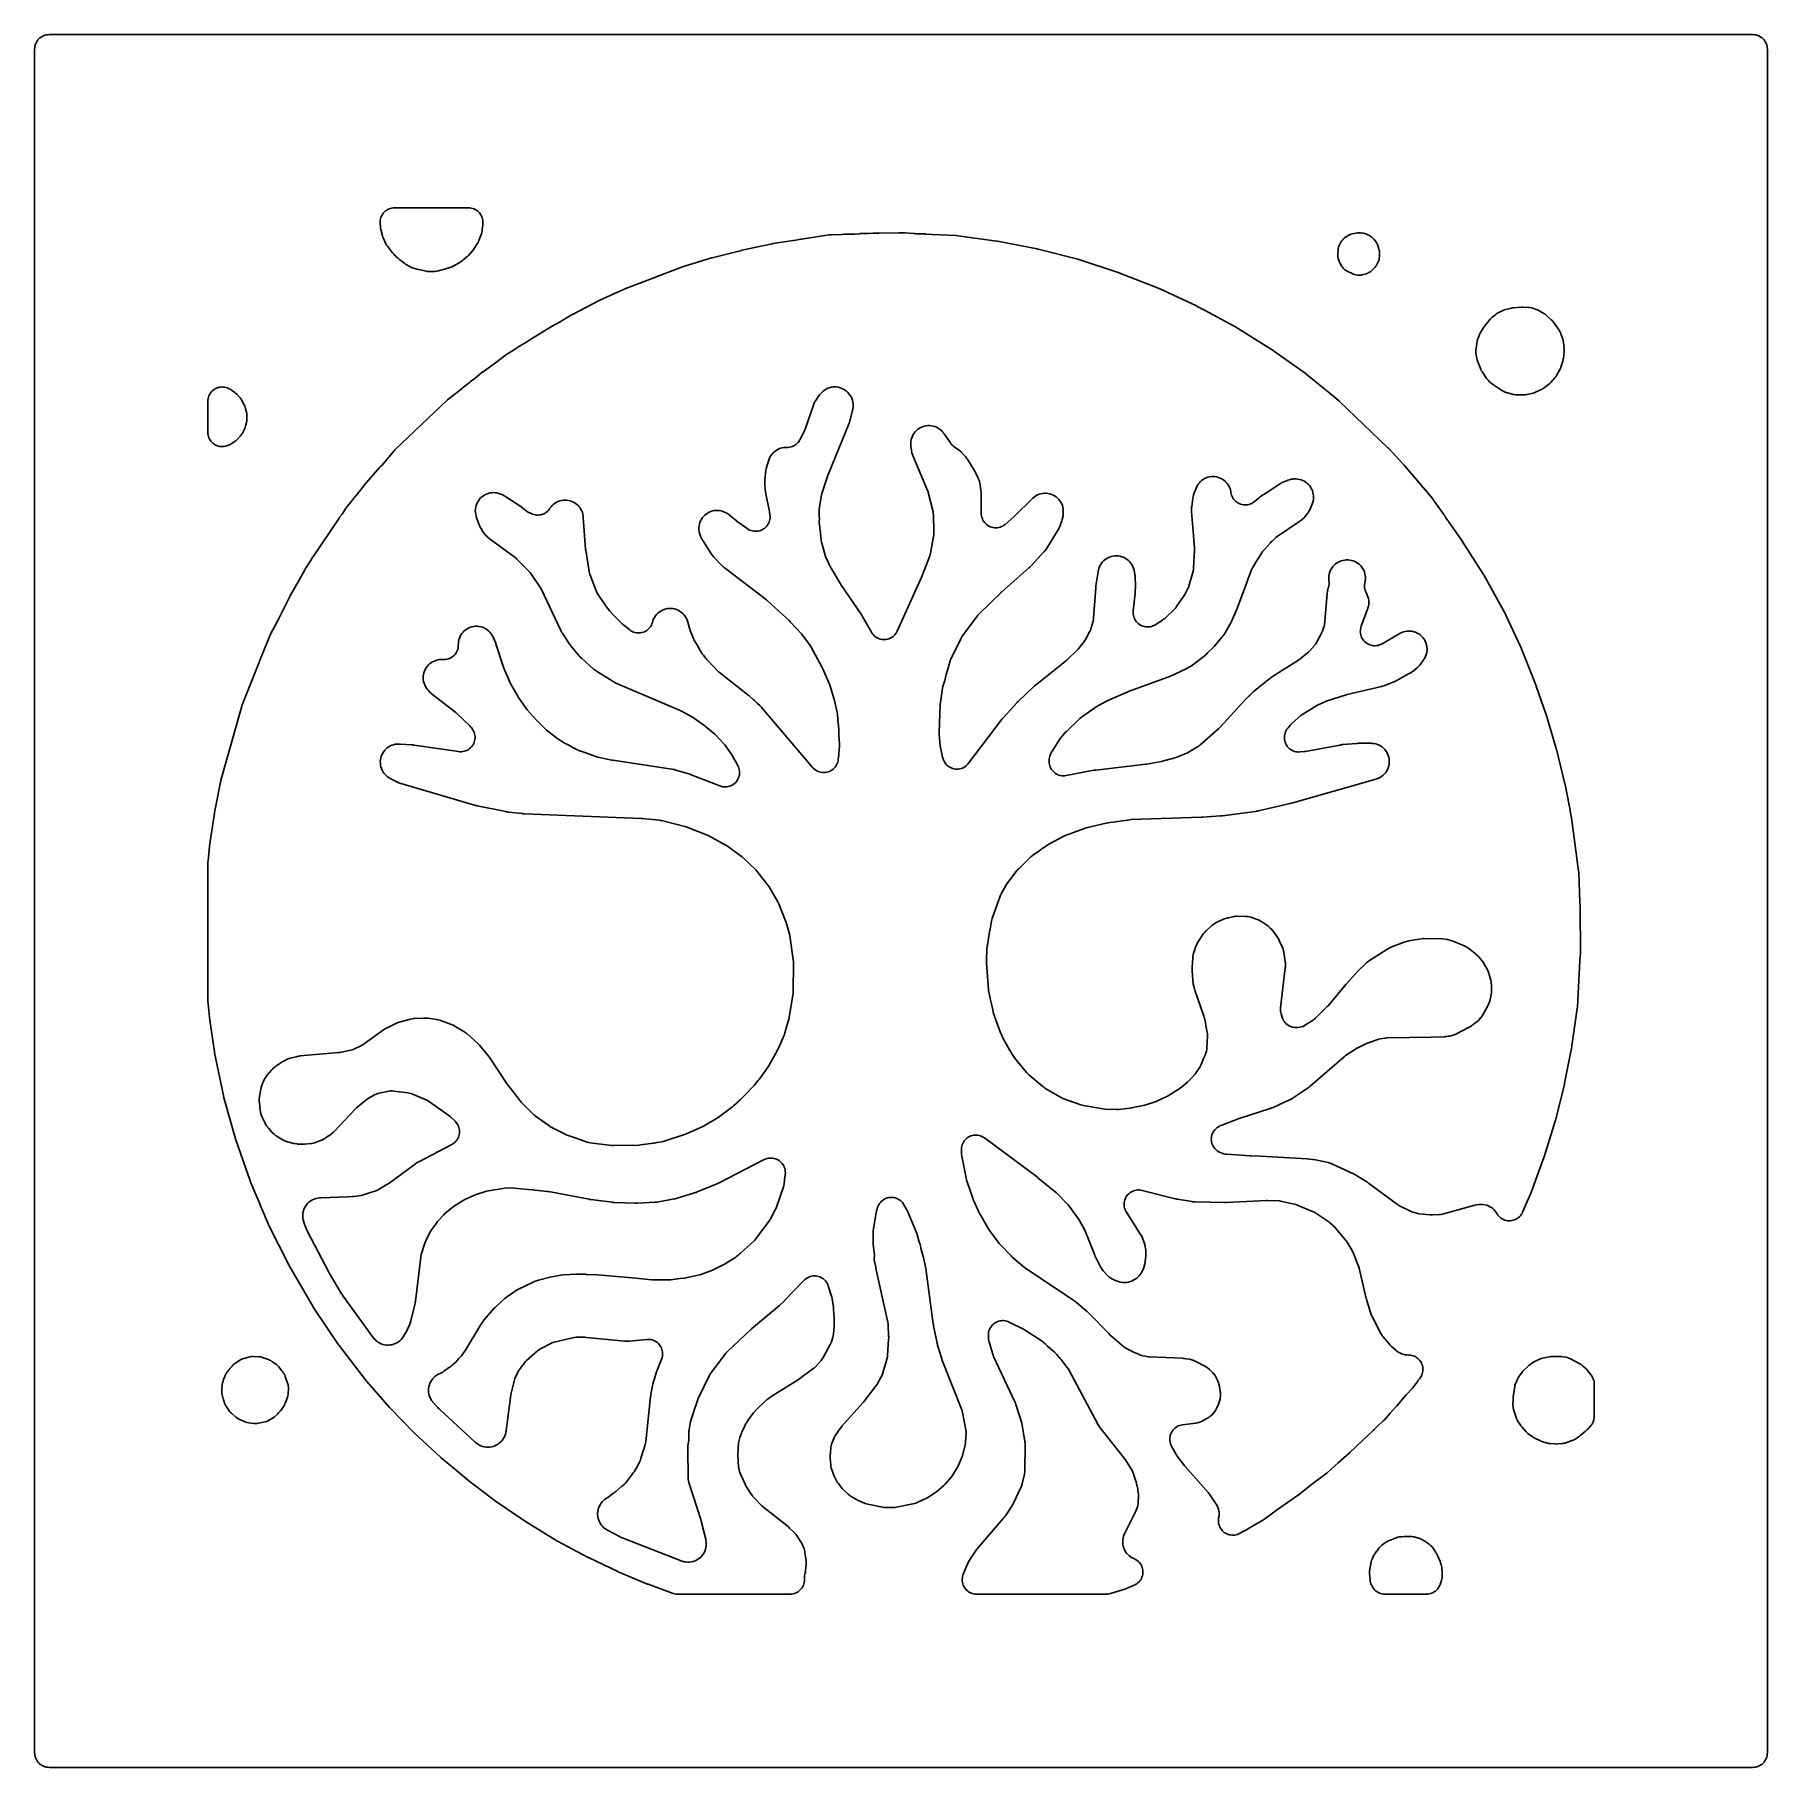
# Model space of a CAD drawing. Header units: millimetres. Extents: x 0 to 300, y 0 to 300.
import ezdxf

# ---------------------------------------------------------------- set-up
doc = ezdxf.new("R2010")
doc.units = ezdxf.units.MM
doc.layers.add('CUT', color=7, linetype='CONTINUOUS')

msp = doc.modelspace()

# ---------------------------------------------------------------- linework, layer by layer
at = {"layer": 'CUT'}
for points in [[(0.0431, 298.6041), (0.1479, 298.8256), (0.2738, 299.0358), (0.4198, 299.2326), (0.5844, 299.4142), (0.7659, 299.5787), (0.9627, 299.7247), (1.1729, 299.8507), (1.3944, 299.9554), (1.6252, 300.038), (1.8629, 300.0975), (2.1053, 300.1335), (2.4114, 300.1485), (297.5886, 300.1485), (297.8947, 300.1335), (298.1371, 300.0975), (298.3748, 300.038), (298.6056, 299.9554), (298.8271, 299.8507), (299.0373, 299.7247), (299.2341, 299.5787), (299.4156, 299.4142), (299.5802, 299.2326), (299.7262, 299.0358), (299.8521, 298.8256), (299.9569, 298.6041), (300.0395, 298.3734), (300.099, 298.1357), (300.135, 297.8933), (300.15, 297.5872), (300.15, 297.0119), (300.15, 2.4114), (300.1369, 2.1453), (300.135, 2.1054), (300.135, 2.1053), (300.099, 1.8629), (300.0395, 1.6252), (299.9569, 1.3944), (299.8521, 1.1729), (299.7262, 0.9627), (299.5802, 0.7659), (299.4156, 0.5844), (299.2341, 0.4198), (299.0373, 0.2738), (298.8271, 0.1479), (298.6056, 0.0431), (298.3748, -0.0395), (298.1371, -0.099), (297.8947, -0.135), (297.5886, -0.15), (297.0775, -0.15), (7.3913, -0.15), (3, -0.15), (2.9457, -0.15), (2.4114, -0.15), (2.2197, -0.1406), (2.1053, -0.135), (1.9757, -0.1157), (1.8629, -0.099), (1.8116, -0.0862), (1.8032, -0.0841), (1.7889, -0.0805), (1.7352, -0.067), (1.6252, -0.0395), (1.5241, -0.0033), (1.5123, 0.0009), (1.5061, 0.0031), (1.5006, 0.0051), (1.3944, 0.0431), (1.3265, 0.0752), (1.2828, 0.0959), (1.2757, 0.0992), (1.274, 0.1), (1.1729, 0.1479), (1.1319, 0.1724), (1.1234, 0.1776), (1.0928, 0.1959), (1.0578, 0.2169), (0.9627, 0.2738), (0.8821, 0.3336), (0.8821, 0.3337), (0.8811, 0.3344), (0.854, 0.3545), (0.7659, 0.4198), (0.7205, 0.461), (0.7179, 0.4634), (0.6943, 0.4847), (0.6645, 0.5118), (0.5844, 0.5844), (0.5323, 0.6418), (0.5165, 0.6593), (0.5038, 0.6732), (0.4911, 0.6873), (0.4198, 0.7659), (0.3356, 0.8795), (0.2738, 0.9627), (0.1994, 1.087), (0.1479, 1.1729), (0.1411, 1.1873), (0.1324, 1.2057), (0.1176, 1.2368), (0.0838, 1.3083), (0.0431, 1.3944), (-0.01, 1.5428), (-0.0395, 1.6252), (-0.0812, 1.7916), (-0.099, 1.8629), (-0.129, 2.065), (-0.135, 2.1053), (-0.15, 2.4114), (-0.15, 297.5872), (-0.135, 297.8933), (-0.099, 298.1357), (-0.0395, 298.3734)], [(61.2929, 269.9663), (61.0749, 269.8658), (60.8676, 269.7448), (60.6729, 269.6045), (60.4925, 269.4462), (60.3281, 269.2713), (60.1813, 269.0814), (60.0533, 268.8784), (59.9454, 268.664), (59.8585, 268.4402), (59.7935, 268.2092), (59.751, 267.973), (59.7313, 267.7338), (59.7347, 267.4938), (59.7759, 266.8281), (59.8009, 266.5983), (59.847, 266.3718), (60.1226, 265.2782), (60.1914, 265.0513), (60.2814, 264.8319), (60.7069, 263.9203), (60.8312, 263.6871), (60.9793, 263.4684), (61.6822, 262.5403), (61.801, 262.3951), (61.9304, 262.2592), (62.1148, 262.0794), (62.1781, 261.9998), (62.3682, 261.7869), (62.5812, 261.5971), (62.7344, 261.4756), (62.8869, 261.3271), (63.1186, 261.1274), (63.9852, 260.4685), (64.1699, 260.3408), (64.3654, 260.2301), (65.1839, 259.814), (65.4563, 259.6953), (65.7409, 259.6098), (66.0776, 259.5301), (66.1274, 259.5158), (66.3803, 259.4585), (67.7009, 259.1459), (67.9055, 259.1064), (68.1127, 259.084), (68.3211, 259.079), (69.0712, 259.0923), (69.287, 259.1055), (69.5008, 259.1373), (69.7111, 259.1874), (69.8222, 259.219), (70.0243, 259.2517), (70.228, 259.3026), (71.706, 259.738), (71.9917, 259.8415), (72.0095, 259.8505), (72.1343, 259.8939), (72.3917, 260.0177), (73.4325, 260.5942), (73.6101, 260.7025), (73.7781, 260.8252), (74.03, 261.0257), (74.144, 261.1022), (74.3477, 261.2786), (74.7156, 261.5715), (74.8799, 261.7144), (75.0311, 261.871), (75.7807, 262.7184), (75.9219, 262.8933), (76.0468, 263.0802), (76.6431, 264.0652), (76.7532, 264.2676), (76.8442, 264.4792), (77.2814, 265.6409), (77.3502, 265.8515), (77.4, 266.0672), (77.4306, 266.2866), (77.5238, 267.2736), (77.5323, 267.6209), (77.526, 267.7609), (77.504, 267.9982), (77.4594, 268.2323), (77.3928, 268.4611), (77.3047, 268.6826), (77.1959, 268.8946), (77.0674, 269.0953), (76.9203, 269.2829), (76.7561, 269.4556), (76.5762, 269.6119), (76.3822, 269.7503), (76.1759, 269.8697), (75.9592, 269.9688), (75.734, 270.0469), (75.5025, 270.1032), (75.2666, 270.1372), (75.0285, 270.1485), (74.9521, 270.1485), (74.8745, 270.1485), (74.8035, 270.1485), (74.7306, 270.1485), (62.4423, 270.1485), (62.3752, 270.1485), (62.3383, 270.1485), (62.2707, 270.1485), (62.2299, 270.1485), (61.9901, 270.137), (61.7526, 270.1025), (61.5195, 270.0455)], [(29.85, 156.3568), (29.85, 156.1906), (29.85, 156.1903), (29.85, 155.4277), (29.85, 155.4274), (29.85, 152.5188), (29.85, 152.5185), (29.85, 133.1892), (29.85, 132.9632), (29.872, 132.6321), (29.9316, 132.186), (30.1457, 129.8559), (30.1481, 129.8309), (30.1486, 129.8264), (30.1615, 129.7216), (31.0125, 123.8483), (31.0167, 123.8204), (31.0175, 123.8154), (31.0386, 123.6988), (32.5562, 116.311), (32.5632, 116.2783), (32.5645, 116.2725), (32.5984, 116.1361), (34.6524, 108.7775), (34.661, 108.7476), (34.6625, 108.7424), (34.7024, 108.6182), (37.2644, 101.3013), (37.2748, 101.272), (37.2767, 101.2669), (37.3246, 101.1454), (38.8659, 97.515), (39.1347, 96.8609), (39.2264, 96.6659), (40.3911, 93.9224), (40.4033, 93.8942), (40.4055, 93.8893), (40.4603, 93.7726), (44.0051, 86.7125), (44.019, 86.6854), (44.0214, 86.6806), (44.0831, 86.5686), (48.0588, 79.7621), (48.0735, 79.7371), (48.0762, 79.7327), (48.1415, 79.6296), (52.5152, 73.0843), (52.5332, 73.0578), (52.5365, 73.0531), (52.6158, 72.944), (57.3653, 66.7719), (57.3853, 66.7463), (57.3889, 66.7417), (57.4766, 66.6368), (61.3772, 62.2219), (61.4207, 62.1739), (61.4305, 62.1634), (61.4633, 62.1288), (65.639, 57.8102), (65.6581, 57.7907), (65.6615, 57.7872), (65.7441, 57.7075), (70.1935, 53.6006), (70.2111, 53.5845), (70.2142, 53.5817), (70.2896, 53.5161), (74.9767, 49.601), (74.9951, 49.5858), (74.9983, 49.5831), (75.0771, 49.5212), (79.9638, 45.8351), (80.0193, 45.7944), (80.0318, 45.7855), (80.0734, 45.7565), (85.0785, 42.3437), (85.0993, 42.3297), (85.103, 42.3272), (85.1919, 42.2705), (90.3532, 39.133), (90.3756, 39.1196), (90.3795, 39.1172), (90.4752, 39.0632), (95.6942, 36.2674), (95.7158, 36.256), (95.7196, 36.254), (95.8113, 36.2084), (100.8957, 33.8083), (100.9509, 33.7831), (100.9632, 33.7776), (101.0043, 33.7598), (106.0781, 31.6215), (106.1005, 31.6122), (106.1045, 31.6105), (106.1996, 31.5738), (110.5323, 30.0002), (110.74, 29.9349), (110.9525, 29.8878), (111.1683, 29.8595), (111.3858, 29.85), (117.6388, 29.85), (118.0955, 29.85), (119.9584, 29.85), (130.153, 29.85), (130.7676, 29.85), (131.0136, 29.8621), (131.2572, 29.8984), (131.496, 29.9585), (131.7278, 30.0418), (131.9503, 30.1474), (132.1612, 30.2745), (132.3587, 30.4217), (132.5407, 30.5876), (132.7055, 30.7706), (132.8515, 30.969), (132.9773, 31.1807), (133.0816, 31.4038), (133.1635, 31.6361), (133.2221, 31.8753), (133.2569, 32.1191), (133.2675, 32.3652), (133.2652, 32.751), (133.2932, 33.0566), (133.3565, 33.3869), (133.3663, 33.4274), (133.3819, 33.4872), (133.4272, 33.6974), (133.4543, 33.9106), (133.5521, 35.0838), (133.5602, 35.3444), (133.5411, 35.6044), (133.4782, 36.1035), (133.4681, 36.2102), (133.4592, 36.254), (133.3394, 37.2043), (133.284, 37.4994), (133.1937, 37.7856), (133.0137, 38.2558), (132.895, 38.519), (132.7467, 38.7669), (131.7449, 40.2411), (131.5937, 40.4412), (131.4232, 40.6251), (130.7033, 41.3277), (130.4987, 41.5067), (126.4427, 44.6834), (126.2369, 44.8569), (126.1015, 44.9795), (125.9087, 45.1673), (124.403, 46.7427), (124.281, 46.8767), (124.2598, 46.9011), (124.036, 47.1859), (124.0172, 47.2123), (123.9159, 47.3625), (123.2772, 48.3601), (123.2029, 48.4812), (123.19, 48.5031), (123.0554, 48.7533), (123.0442, 48.7761), (122.984, 48.9049), (122.1998, 50.6709), (122.137, 50.821), (122.1264, 50.8481), (122.0291, 51.1311), (121.9567, 51.4213), (121.9509, 51.4499), (121.9219, 51.61), (121.8633, 51.979), (121.7662, 52.8097), (121.753, 52.97), (121.7505, 53.0215), (121.7399, 53.8128), (121.7696, 55.2367), (121.8614, 56.0955), (121.8909, 56.3115), (121.8973, 56.3498), (121.9936, 56.7748), (122.0044, 56.8122), (122.0709, 57.0198), (122.3375, 57.7755), (122.4337, 58.0204), (122.5048, 58.1842), (122.6179, 58.4217), (123.1351, 59.4162), (123.2041, 59.5429), (123.2169, 59.5654), (123.3694, 59.8104), (123.3839, 59.8318), (123.467, 59.9497), (124.3984, 61.2178), (124.4929, 61.341), (124.5102, 61.3627), (124.7141, 61.5969), (124.7332, 61.6171), (124.8422, 61.7276), (126.7091, 63.5439), (126.7252, 63.5588), (126.8127, 63.626), (127.7672, 64.3112), (132.0593, 66.9597), (132.0907, 66.9794), (132.0964, 66.9831), (132.2253, 67.0711), (134.747, 68.9101), (134.933, 69.0599), (135.1038, 69.2267), (136.1617, 70.3633), (136.2981, 70.5227), (136.4206, 70.693), (136.5284, 70.873), (137.7468, 73.1152), (137.8585, 73.3488), (137.9454, 73.5927), (138.1885, 74.4058), (138.2507, 74.6629), (138.2855, 74.925), (138.3942, 76.3022), (138.401, 76.5699), (138.3909, 76.928), (138.4198, 77.4197), (138.4235, 77.6265), (138.41, 77.8329), (138.3491, 78.4019), (138.3235, 79.3037), (138.2959, 79.6101), (138.0655, 81.1199), (138.0258, 81.3228), (137.9696, 81.5219), (137.3824, 83.3119), (137.2946, 83.5409), (137.1848, 83.7602), (137.0541, 83.9677), (136.9036, 84.1613), (136.735, 84.3393), (136.5497, 84.4999), (136.3495, 84.6416), (136.1364, 84.763), (135.9125, 84.8629), (135.6799, 84.9404), (135.4407, 84.9948), (135.1974, 85.0254), (134.9523, 85.0321), (134.7077, 85.0147), (134.466, 84.9735), (134.2294, 84.9087), (134.0004, 84.8211), (133.781, 84.7115), (133.5735, 84.5809), (133.3797, 84.4306), (133.2016, 84.2621), (129.8297, 80.7422), (129.828, 80.7405), (129.7873, 80.7006), (129.733, 80.6473), (128.9569, 79.8857), (124.0799, 75.8338), (124.0565, 75.8141), (124.0522, 75.8105), (123.9562, 75.7243), (119.9374, 71.9268), (119.7957, 71.7815), (119.6662, 71.6252), (118.2981, 69.8303), (118.2952, 69.8267), (118.2944, 69.8256), (116.9978, 68.1244), (116.8562, 67.9179), (116.7359, 67.6983), (114.8395, 63.7818), (114.7066, 63.4479), (114.0641, 61.4218), (114.0262, 61.3157), (113.9857, 61.1744), (113.5378, 59.7618), (113.4553, 59.4199), (113.2886, 58.426), (113.2646, 58.241), (113.2545, 58.0548), (113.2289, 56.5538), (113.081, 55.5922), (113.0521, 55.2447), (113.0264, 53.286), (113.0347, 53.0472), (113.1152, 52.0741), (113.1191, 50.2429), (113.1211, 50.2075), (113.1183, 50.0466), (113.1286, 49.774), (113.1685, 49.5042), (113.2375, 49.2402), (115.3495, 42.659), (115.3896, 42.5253), (115.4153, 42.434), (115.4504, 42.2989), (116.1503, 39.3896), (116.1892, 39.2082), (116.1954, 39.1756), (116.242, 38.8379), (116.2538, 38.5271), (116.235, 38.2166), (116.1855, 37.9096), (116.1059, 37.6089), (115.997, 37.3175), (115.8599, 37.0383), (115.6959, 36.7741), (115.5065, 36.5273), (115.2938, 36.3004), (115.0596, 36.0957), (114.8064, 35.9151), (114.5365, 35.7604), (114.2527, 35.6332), (113.9577, 35.5345), (113.6544, 35.4655), (113.3458, 35.4268), (113.0349, 35.4188), (112.7247, 35.4416), (112.4182, 35.4948), (112.0898, 35.5861), (112.0583, 35.5966), (111.8838, 35.6593), (101.8736, 39.542), (101.6642, 39.6307), (101.5238, 39.6951), (101.3201, 39.7963), (99.156, 40.9544), (98.9977, 41.0441), (98.9698, 41.0609), (98.6915, 41.2466), (98.4552, 41.4398), (98.2387, 41.6551), (98.0442, 41.8903), (97.8734, 42.1433), (97.7279, 42.4116), (97.6091, 42.6928), (97.5181, 42.9842), (97.4558, 43.283), (97.4227, 43.5865), (97.4193, 43.8917), (97.4454, 44.1958), (97.5009, 44.496), (97.5853, 44.7894), (97.6977, 45.0732), (97.8371, 45.3447), (98.0021, 45.6015), (98.1913, 45.8411), (98.4028, 46.0612), (98.6346, 46.2598), (98.9087, 46.4517), (98.9362, 46.4691), (99.0987, 46.5661), (99.3756, 46.7579), (100.0496, 47.2953), (100.216, 47.3928), (100.4075, 47.5169), (100.5868, 47.6579), (101.5826, 48.5177), (101.6509, 48.5722), (101.7787, 48.6869), (102.0584, 48.9284), (102.2484, 49.1108), (102.4181, 49.3121), (103.6669, 50.9622), (103.7864, 51.1348), (103.8911, 51.3169), (103.9348, 51.4008), (103.9694, 51.4492), (104.0766, 51.6299), (104.6797, 52.7501), (104.7824, 52.9647), (104.8642, 53.1881), (105.3362, 54.6957), (105.4704, 55.1102), (105.4952, 55.2034), (105.6828, 55.8028), (105.7451, 56.0427), (105.7832, 56.2875), (106.6083, 64.1066), (106.6268, 64.2536), (106.6413, 64.3533), (106.6656, 64.4995), (106.9897, 66.2395), (107.0375, 66.4592), (107.0744, 66.6073), (107.1353, 66.8237), (107.5549, 68.1606), (107.5668, 68.1956), (107.6886, 68.5544), (107.6975, 68.5804), (107.7741, 68.8059), (107.7787, 68.8181), (108.4977, 70.5893), (108.5783, 70.8193), (108.636, 71.056), (108.6705, 71.2972), (108.6813, 71.5407), (108.6683, 71.784), (108.6317, 72.025), (108.5719, 72.2612), (108.4893, 72.4904), (108.3848, 72.7106), (108.2593, 72.9195), (108.1141, 73.1152), (107.9506, 73.2958), (107.7702, 73.4597), (107.5748, 73.6052), (107.3661, 73.731), (107.1461, 73.8359), (106.917, 73.9189), (106.6809, 73.9792), (106.44, 74.0162), (106.1967, 74.0296), (105.9532, 74.0192), (102.904, 73.7399), (102.7311, 73.728), (102.7001, 73.7267), (102.3535, 73.727), (102.3226, 73.7285), (102.1497, 73.7407), (95.4757, 74.3671), (95.2421, 74.378), (93.6946, 74.378), (93.4042, 74.3611), (93.1177, 74.3106), (89.8828, 73.5434), (89.6823, 73.4869), (89.4871, 73.414), (89.2987, 73.325), (87.4921, 72.3777), (87.2302, 72.2192), (86.9896, 72.0298), (85.115, 70.3589), (84.9279, 70.1736), (84.7614, 69.9697), (83.72, 68.5476), (83.5721, 68.3208), (83.4495, 68.0792), (83.1564, 67.4143), (83.0822, 67.2258), (83.0235, 67.0318), (82.4176, 64.6892), (82.359, 64.3871), (81.546, 58.1661), (81.5173, 57.9823), (81.5114, 57.9496), (81.4337, 57.6167), (81.3331, 57.3215), (81.2038, 57.0377), (81.047, 56.7681), (80.8642, 56.5154), (80.6573, 56.282), (80.4283, 56.0702), (80.1795, 55.8822), (79.9133, 55.7198), (79.6323, 55.5845), (79.3392, 55.4777), (79.0371, 55.4005), (78.7287, 55.3536), (78.4173, 55.3374), (78.1057, 55.3522), (77.7972, 55.3978), (77.4947, 55.4737), (77.2012, 55.5792), (76.9196, 55.7133), (76.6527, 55.8746), (76.379, 56.0795), (76.3535, 56.1007), (76.2133, 56.223), (70.0575, 61.8662), (69.9341, 61.9846), (69.8522, 62.0669), (69.7344, 62.1908), (68.9903, 63.0096), (68.8689, 63.1499), (68.8479, 63.1755), (68.6447, 63.4492), (68.4848, 63.7161), (68.3521, 63.9973), (68.2479, 64.2904), (68.1731, 64.5923), (68.1285, 64.9001), (68.1145, 65.2108), (68.1312, 65.5213), (68.1786, 65.8287), (68.2561, 66.13), (68.363, 66.422), (68.4982, 66.7021), (68.6604, 66.9675), (68.848, 67.2156), (69.0592, 67.4439), (69.292, 67.6502), (69.544, 67.8325), (69.8127, 67.989), (70.1228, 68.1307), (70.1915, 68.158), (70.1911, 68.1592), (70.3782, 68.2411), (70.5836, 68.3551), (70.7774, 68.4879), (71.7617, 69.2326), (71.8542, 69.2864), (72.0372, 69.4038), (72.2093, 69.5366), (72.3692, 69.6839), (72.4031, 69.7179), (72.6224, 69.8839), (72.8468, 70.0755), (73.0471, 70.2922), (73.386, 70.7055), (73.5358, 70.856), (73.6805, 71.0143), (73.811, 71.1844), (73.9241, 71.3615), (74.1909, 71.6868), (74.4016, 71.9859), (77.2672, 76.7619), (77.3284, 76.8588), (77.7013, 77.356), (77.7078, 77.3637), (79.509, 79.4039), (79.6622, 79.5674), (79.7696, 79.6752), (79.9323, 79.8293), (81.4229, 81.1578), (81.6218, 81.3232), (81.7606, 81.4307), (81.9705, 81.5819), (83.5024, 82.6076), (83.5899, 82.6622), (86.2217, 83.9439), (86.3802, 84.0166), (86.4012, 84.0257), (87.1528, 84.2719), (89.1715, 84.8245), (90.7578, 85.1112), (90.9758, 85.144), (91.0671, 85.155), (91.5282, 85.1931), (93.6882, 85.3254), (93.8551, 85.3319), (93.9686, 85.3338), (94.1356, 85.3328), (95.2501, 85.3017), (95.3505, 85.2841), (95.5961, 85.2656), (97.453, 85.2177), (104.061, 84.606), (106.8337, 84.3295), (107.1067, 84.3173), (109.8428, 84.3446), (110.13, 84.3641), (111.2055, 84.4994), (111.2662, 84.504), (111.3408, 84.5165), (111.6756, 84.5586), (111.6766, 84.5588), (112.4593, 84.6463), (112.7095, 84.6872), (114.8199, 85.143), (115.1163, 85.2264), (117.0488, 85.9014), (117.3158, 86.0123), (119.1893, 86.9212), (119.4343, 87.0575), (121.1876, 88.1663), (121.3534, 88.2808), (121.5094, 88.4082), (121.8084, 88.6732), (121.866, 88.7116), (122.0221, 88.8249), (122.1691, 88.9499), (123.4617, 90.1382), (124.473, 91.0344), (124.661, 91.2196), (124.8285, 91.4236), (127.1862, 94.6272), (127.2897, 94.7794), (127.3818, 94.9388), (128.2568, 96.5904), (128.3404, 96.7642), (128.4104, 96.944), (129.6222, 100.4495), (129.6981, 100.7163), (129.744, 100.9898), (129.8861, 102.2667), (129.9087, 102.3817), (129.944, 102.623), (129.9557, 102.8665), (129.9435, 103.11), (129.9389, 103.1412), (129.938, 103.1663), (129.9052, 103.409), (129.8488, 103.6474), (129.7694, 103.8791), (129.6677, 104.1019), (129.5446, 104.3137), (129.4015, 104.5124), (129.2395, 104.6962), (129.0604, 104.8632), (128.8658, 105.0119), (128.6575, 105.1409), (128.4377, 105.2488), (128.2083, 105.3347), (127.9716, 105.3978), (127.7299, 105.4374), (127.4855, 105.4532), (127.2407, 105.4449), (126.9979, 105.4128), (126.7594, 105.357), (126.5274, 105.2782), (126.3044, 105.177), (118.5065, 101.1697), (118.2675, 101.0533), (118.0639, 100.9542), (117.9458, 100.9029), (114.6765, 99.5683), (114.5125, 99.5057), (114.4001, 99.4659), (114.2333, 99.4111), (111.1952, 98.4914), (111.0053, 98.4393), (110.8754, 98.4073), (110.6829, 98.3652), (108.0255, 97.8572), (107.7689, 97.8173), (107.5939, 97.7963), (107.3351, 97.7743), (104.3457, 97.6237), (104.1819, 97.619), (104.0705, 97.6182), (103.9066, 97.6207), (100.3486, 97.7527), (100.1866, 97.7623), (100.0767, 97.7711), (99.9153, 97.7876), (96.2603, 98.2418), (96.1363, 98.2593), (96.0523, 98.2726), (95.929, 98.2942), (88.9208, 99.6449), (88.698, 99.6775), (86.6072, 99.8879), (86.3461, 99.9344), (86.1095, 99.965), (84.7393, 100.0759), (82.9372, 100.2572), (82.5978, 100.2682), (81.2897, 100.2215), (80.9801, 100.1911), (78.5009, 99.7907), (78.1594, 99.7106), (76.3775, 99.1583), (76.0569, 99.0343), (74.3994, 98.2577), (74.1318, 98.1118), (72.6175, 97.1621), (72.3614, 96.978), (71.0193, 95.8785), (70.8795, 95.755), (70.7494, 95.6214), (69.6681, 94.4257), (69.4781, 94.188), (68.5376, 92.852), (68.4333, 92.691), (68.3416, 92.5224), (67.6251, 91.0756), (67.5457, 90.8984), (67.4804, 90.7157), (66.8492, 88.7073), (66.7898, 88.4821), (66.7516, 88.2523), (65.8524, 80.6722), (65.8196, 80.4516), (65.7928, 80.3026), (65.7469, 80.0843), (65.0599, 77.2406), (65.0099, 77.0546), (65.0001, 77.0216), (64.8718, 76.6587), (64.8587, 76.6269), (64.7807, 76.4508), (64.3317, 75.5031), (63.9163, 74.7254), (63.8612, 74.6429), (63.726, 74.4491), (63.6147, 74.2979), (63.5941, 74.2713), (63.3693, 74.0095), (63.1413, 73.7924), (62.8928, 73.5991), (62.6261, 73.4317), (62.3441, 73.2917), (62.0495, 73.1807), (61.7452, 73.0997), (61.4344, 73.0495), (61.1201, 73.0306), (60.8055, 73.0433), (60.4938, 73.0874), (60.188, 73.1624), (59.8913, 73.2676), (59.6065, 73.402), (59.3367, 73.5642), (59.0844, 73.7525), (58.8522, 73.9651), (58.6222, 74.2225), (58.6012, 74.2486), (58.4869, 74.3976), (53.3064, 81.5171), (53.2023, 81.6678), (53.1341, 81.7719), (53.0374, 81.9275), (50.9656, 85.4528), (50.9206, 85.5316), (50.8906, 85.5856), (50.8475, 85.6655), (47.21, 92.6033), (47.1216, 92.7834), (47.0649, 92.9073), (46.9863, 93.0919), (46.5571, 94.1793), (46.4923, 94.3565), (46.4815, 94.3884), (46.3873, 94.722), (46.3324, 95.0334), (46.309, 95.3488), (46.3174, 95.6649), (46.3575, 95.9786), (46.4289, 96.2867), (46.5309, 96.5861), (46.6625, 96.8736), (46.8222, 97.1466), (47.0086, 97.402), (47.2197, 97.6375), (47.4534, 97.8506), (47.7073, 98.0391), (47.9789, 98.2012), (48.2653, 98.3352), (48.5638, 98.4397), (48.8713, 98.5137), (49.2148, 98.5606), (49.2483, 98.5635), (49.4366, 98.5748), (54.0487, 98.7363), (54.1189, 98.7381), (54.1298, 98.7391), (54.9133, 98.7666), (55.1896, 98.7917), (56.4207, 98.9727), (56.6284, 99.0123), (56.832, 99.0693), (57.542, 99.3009), (57.6981, 99.347), (58.0302, 99.46), (58.9906, 99.7732), (59.1831, 99.8449), (59.369, 99.9321), (59.5471, 100.0342), (60.791, 100.8171), (61.1289, 101.0058), (61.2888, 101.1031), (61.441, 101.2121), (61.5377, 101.287), (61.9385, 101.5393), (62.1103, 101.6577), (65.8307, 104.4583), (65.9576, 104.5497), (65.9806, 104.5656), (66.2452, 104.7322), (66.2695, 104.7461), (66.4068, 104.821), (72.1355, 107.7922), (72.351, 107.918), (72.5529, 108.0646), (72.7392, 108.2307), (72.9079, 108.4145), (73.0576, 108.6142), (73.1865, 108.8278), (73.2935, 109.0533), (73.3776, 109.2882), (73.4377, 109.5304), (73.4735, 109.7774), (73.4844, 110.0267), (73.4704, 110.2759), (73.4317, 110.5224), (73.3686, 110.7638), (73.2817, 110.9977), (73.1719, 111.2218), (73.0403, 111.4339), (72.8883, 111.6317), (72.7173, 111.8135), (71.9268, 112.5736), (71.646, 112.8066), (68.2863, 115.2039), (68.0517, 115.3524), (67.802, 115.4739), (65.1925, 116.5694), (64.9853, 116.6458), (64.7721, 116.7037), (64.5547, 116.7424), (62.1024, 117.0689), (61.8188, 117.0903), (61.5347, 117.0794), (61.2537, 117.0364), (59.5338, 116.6715), (59.3128, 116.614), (59.0979, 116.5365), (58.891, 116.4397), (57.7084, 115.8191), (57.4696, 115.6763), (57.2482, 115.5079), (55.6535, 114.1486), (55.4584, 113.9632), (51.812, 110.105), (51.6763, 109.9687), (51.6515, 109.9449), (51.3601, 109.694), (51.333, 109.673), (51.178, 109.559), (50.2779, 108.932), (50.0852, 108.8064), (50.0503, 108.7851), (49.6439, 108.5706), (49.6066, 108.5537), (49.3943, 108.4655), (48.6627, 108.1876), (48.5064, 108.1321), (48.4782, 108.1228), (48.1848, 108.0402), (47.8852, 107.9838), (47.8559, 107.9796), (47.6912, 107.9597), (46.6364, 107.8563), (46.4935, 107.8451), (46.4679, 107.8435), (46.1813, 107.8375), (46.1556, 107.8379), (46.0123, 107.8431), (45.5352, 107.8694), (45.3532, 107.8839), (45.3208, 107.8873), (44.9602, 107.9428), (44.9283, 107.9493), (44.7504, 107.9901), (43.678, 108.2638), (43.4941, 108.3158), (43.4615, 108.3259), (43.1317, 108.447), (43.1123, 108.4564), (43.0125, 108.5114), (42.9209, 108.5618), (42.8708, 108.5894), (42.4404, 108.8265), (41.8538, 109.1908), (41.7043, 109.2887), (41.678, 109.3068), (41.4785, 109.4588), (41.4776, 109.4596), (41.3569, 109.5707), (41.018, 109.8966), (40.3735, 110.6181), (40.2582, 110.7535), (40.2382, 110.7782), (40.0445, 111.0415), (39.8767, 111.3219), (39.8617, 111.3499), (39.7814, 111.5086), (39.289, 112.5423), (39.2043, 112.7337), (39.1901, 112.7682), (39.0645, 113.1316), (38.9801, 113.5068), (38.9739, 113.5436), (38.9452, 113.7509), (38.8001, 115.0689), (38.7843, 115.2552), (38.7823, 115.2886), (38.7789, 115.6322), (38.8097, 115.9745), (38.8144, 116.0075), (38.845, 116.192), (39.1255, 117.6537), (39.1748, 117.8746), (39.1848, 117.9136), (39.3229, 118.3444), (39.3375, 118.382), (39.4259, 118.5904), (39.5545, 118.87), (39.6284, 119.0218), (39.6423, 119.0486), (39.7968, 119.3178), (39.9749, 119.572), (39.9934, 119.5959), (40.0994, 119.7274), (40.9057, 120.6823), (41.0194, 120.8108), (41.0402, 120.8333), (41.2649, 121.0546), (41.5087, 121.2545), (41.5333, 121.2728), (41.6732, 121.3722), (42.6669, 122.0448), (42.8556, 122.1645), (42.9861, 122.2419), (43.1816, 122.3502), (43.3409, 122.4323), (43.5205, 122.5188), (43.553, 122.5334), (43.9245, 122.6773), (43.9583, 122.6884), (44.1494, 122.7454), (45.1686, 123.0199), (45.3304, 123.0597), (45.3595, 123.0661), (45.6875, 123.1239), (45.717, 123.1278), (45.8826, 123.1457), (52.5304, 123.7151), (52.8268, 123.7585), (54.6103, 124.13), (54.8846, 124.2036), (55.1488, 124.3079), (56.38, 124.8766), (56.5966, 124.9898), (56.8012, 125.1237), (60.2925, 127.6605), (60.4319, 127.757), (60.4573, 127.7737), (60.7485, 127.9475), (60.7752, 127.9618), (60.9264, 128.0386), (62.541, 128.8135), (62.6981, 128.8844), (62.7265, 128.8965), (63.0495, 129.0164), (63.0789, 129.0258), (63.2442, 129.0745), (64.7832, 129.4897), (64.9751, 129.5361), (65.0095, 129.5435), (65.3993, 129.6057), (65.4344, 129.6094), (65.6312, 129.6251), (67.2208, 129.7092), (67.4018, 129.7144), (67.4341, 129.7146), (67.7957, 129.6988), (67.8279, 129.6958), (68.0077, 129.6748), (69.5389, 129.4587), (69.7354, 129.4256), (69.7703, 129.4187), (70.1564, 129.3216), (70.1904, 129.3111), (70.3791, 129.2472), (71.9164, 128.6812), (72.0725, 128.6197), (72.1002, 128.6081), (72.4035, 128.4645), (72.43, 128.4504), (72.5765, 128.3686), (74.1205, 127.4601), (74.2563, 127.3762), (74.5508, 127.1554), (74.5897, 127.1263), (74.7079, 127.0376), (74.7362, 127.0164), (75.9803, 125.9544), (76.885, 125.0625), (78.3908, 123.2714), (78.5234, 123.1042), (78.6101, 122.9883), (78.733, 122.8139), (81.7441, 118.2706), (81.7642, 118.2408), (81.7679, 118.2354), (81.8571, 118.113), (84.003, 115.3495), (84.2196, 115.1053), (86.3832, 112.9655), (86.5248, 112.8358), (86.6759, 112.7174), (88.9605, 111.0647), (89.2715, 110.8727), (91.7879, 109.5629), (91.9547, 109.4838), (92.1268, 109.4172), (93.3291, 109.0024), (93.4043, 108.9712), (93.5125, 108.9391), (95.6262, 108.21), (95.878, 108.1376), (96.1359, 108.092), (99.8826, 107.6306), (100.2341, 107.6123), (104.6021, 107.6926), (104.9337, 107.7208), (107.0636, 108.0462), (107.2273, 108.0562), (107.4662, 108.0822), (107.7016, 108.1311), (107.8209, 108.1619), (108.5527, 108.2737), (108.7595, 108.3143), (108.9621, 108.3721), (112.8242, 109.6529), (113.0717, 109.7498), (115.6408, 110.9175), (115.879, 111.0416), (118.2897, 112.4673), (118.5265, 112.6262), (120.8255, 114.3674), (121.0259, 114.5363), (121.3789, 114.8673), (121.4545, 114.9234), (121.6062, 115.0455), (121.7479, 115.179), (122.169, 115.6078), (123.1846, 116.5598), (123.3535, 116.7342), (124.0167, 117.4896), (124.4653, 117.9464), (124.5912, 118.0847), (124.7064, 118.2319), (124.8848, 118.4782), (125.2502, 118.8944), (125.4035, 119.0874), (127.0714, 121.4142), (127.2215, 121.6506), (128.6091, 124.132), (128.7298, 124.3788), (129.7867, 126.8792), (129.8835, 127.1511), (130.468, 129.1504), (130.535, 129.4445), (131.2916, 134.0249), (131.3154, 134.213), (131.3248, 134.4023), (131.3806, 139.056), (131.3755, 139.2474), (131.3559, 139.4379), (130.7143, 143.9489), (130.6474, 144.2681), (130.0834, 146.2916), (129.9967, 146.5481), (128.8099, 149.5177), (128.6488, 149.8481), (127.124, 152.4664), (126.9341, 152.747), (125.0739, 155.1292), (124.839, 155.3899), (122.6108, 157.5389), (122.4732, 157.6621), (122.3269, 157.7749), (119.777, 159.5934), (119.5124, 159.7583), (116.575, 161.343), (116.2968, 161.4717), (113.0599, 162.7349), (112.7772, 162.8262), (108.5005, 163.9326), (108.3111, 163.9739), (108.1191, 164.0003), (105.138, 164.2935), (105.11, 164.2961), (105.1054, 164.2965), (104.9887, 164.3039), (84.7621, 165.1132), (84.6254, 165.1212), (84.5325, 165.1283), (84.3961, 165.1413), (81.9105, 165.4235), (81.7519, 165.445), (81.6445, 165.4618), (81.4869, 165.49), (76.5235, 166.4881), (76.3582, 166.5253), (76.2464, 166.5531), (76.083, 166.5976), (63.1644, 170.4361), (62.9818, 170.4955), (62.9495, 170.5069), (62.5946, 170.6533), (62.5636, 170.668), (62.3922, 170.7546), (61.4893, 171.2406), (61.3313, 171.3305), (61.3035, 171.3473), (61.0261, 171.5333), (60.7905, 171.7268), (60.5748, 171.9421), (60.381, 172.1773), (60.2108, 172.4301), (60.0659, 172.6983), (59.9477, 172.9792), (59.8572, 173.2702), (59.7953, 173.5686), (59.7625, 173.8717), (59.7593, 174.1764), (59.7856, 174.4801), (59.8411, 174.7797), (59.9254, 175.0726), (60.0376, 175.356), (60.1768, 175.6271), (60.3415, 175.8836), (60.5303, 176.1228), (60.7413, 176.3427), (60.9727, 176.5411), (61.2222, 176.7162), (61.4874, 176.8663), (61.7659, 176.99), (62.0551, 177.0862), (62.3523, 177.154), (62.6546, 177.1926), (62.9885, 177.2027), (63.021, 177.2022), (63.2026, 177.1944), (65.2488, 177.0577), (65.396, 177.045), (65.4959, 177.0344), (65.6425, 177.0158), (73.3149, 175.8912), (73.5596, 175.8676), (73.8054, 175.8681), (74.05, 175.8927), (74.291, 175.9412), (74.526, 176.0132), (74.7529, 176.1079), (74.9693, 176.2244), (75.1733, 176.3617), (75.3628, 176.5183), (75.536, 176.6927), (75.6912, 176.8833), (75.827, 177.0882), (75.942, 177.3055), (76.0351, 177.533), (76.1054, 177.7686), (76.1522, 178.0099), (76.1751, 178.2547), (76.1738, 178.5005), (76.1484, 178.745), (76.0991, 178.9858), (76.0264, 179.2206), (75.931, 179.4472), (75.8138, 179.6633), (75.676, 179.8668), (75.5433, 180.0433), (75.4129, 180.2027), (75.2698, 180.3508), (73.0363, 182.4801), (72.8486, 182.642), (68.8207, 185.7831), (68.7115, 185.8716), (68.6922, 185.8878), (68.4841, 186.0769), (68.4661, 186.0945), (68.3675, 186.1947), (68.105, 186.4717), (67.9813, 186.6089), (67.9598, 186.6339), (67.7517, 186.902), (67.5869, 187.1642), (67.4486, 187.4412), (67.3382, 187.7305), (67.2568, 188.0293), (67.2052, 188.3346), (67.1839, 188.6435), (67.1931, 188.9531), (67.2326, 189.2602), (67.3022, 189.5619), (67.4011, 189.8553), (67.5284, 190.1376), (67.6828, 190.406), (67.8629, 190.6579), (68.0669, 190.8909), (68.2928, 191.1027), (68.5384, 191.2912), (68.8014, 191.4547), (69.0792, 191.5915), (69.3691, 191.7003), (69.6683, 191.7801), (69.9738, 191.8301), (70.2829, 191.8498), (70.6836, 191.8358), (70.6837, 191.8383), (70.8102, 191.8338), (71.0516, 191.8486), (71.2905, 191.8866), (71.5246, 191.9475), (71.7517, 192.0308), (71.9698, 192.1356), (72.1766, 192.261), (72.3704, 192.4059), (72.5492, 192.5687), (72.7115, 192.7481), (72.8557, 192.9423), (72.9804, 193.1496), (73.0845, 193.3679), (73.1671, 193.5953), (73.2273, 193.8296), (73.2645, 194.0686), (73.2785, 194.3101), (73.2818, 194.6597), (73.3145, 194.9647), (73.3768, 195.265), (73.4681, 195.5578), (73.5874, 195.8403), (73.7337, 196.1099), (73.9055, 196.3639), (74.1013, 196.6), (74.3192, 196.8159), (74.557, 197.0095), (74.8126, 197.1791), (75.0835, 197.3229), (75.3671, 197.4397), (75.6607, 197.5283), (75.9616, 197.5879), (76.2668, 197.6179), (76.5735, 197.618), (76.8788, 197.5882), (77.1797, 197.5289), (77.4734, 197.4405), (77.757, 197.3239), (78.028, 197.1802), (78.2837, 197.0108), (78.5217, 196.8174), (78.7397, 196.6016), (78.9356, 196.3657), (79.1077, 196.1118), (79.2682, 195.8164), (79.2824, 195.787), (79.3578, 195.6203), (79.7117, 194.784), (79.7675, 194.6445), (79.8035, 194.5489), (79.8537, 194.4072), (81.2503, 190.1955), (81.3354, 189.9746), (82.2918, 187.8032), (82.3999, 187.5868), (83.5768, 185.4912), (83.71, 185.2795), (85.0636, 183.3502), (85.2206, 183.1492), (86.7618, 181.37), (86.9253, 181.1984), (88.587, 179.6124), (88.7885, 179.4396), (90.521, 178.1065), (90.824, 177.9066), (91.1846, 177.7046), (91.8151, 177.3021), (92.061, 177.164), (92.673, 176.8645), (93.0326, 176.6697), (93.6861, 176.3037), (93.874, 176.2086), (94.0692, 176.1297), (94.453, 175.993), (94.5015, 175.9693), (94.6723, 175.8935), (94.8483, 175.8306), (95.3866, 175.6607), (97.1339, 175.0386), (97.4475, 174.9496), (99.8895, 174.4251), (99.9186, 174.419), (99.9238, 174.418), (100.0471, 174.3962), (110.3098, 172.8494), (110.5672, 172.8014), (110.7406, 172.7627), (110.9941, 172.6968), (113.2529, 172.0245), (113.3815, 171.9832), (113.5341, 171.9292), (113.612, 171.9016), (113.6207, 171.8985), (113.6253, 171.8969), (113.6576, 171.885), (118.5889, 169.9467), (118.7786, 169.8808), (118.8007, 169.8741), (119.0397, 169.8143), (119.2835, 169.7784), (119.5295, 169.7667), (119.7756, 169.7792), (120.0192, 169.8159), (120.258, 169.8764), (120.4897, 169.9601), (120.712, 170.0661), (120.9229, 170.1936), (121.1201, 170.3412), (121.3019, 170.5075), (121.4664, 170.6908), (121.6121, 170.8895), (121.7375, 171.1015), (121.8414, 171.3249), (121.9229, 171.5574), (121.981, 171.7968), (122.0154, 172.0407), (122.0255, 172.2869), (122.0114, 172.5328), (121.9731, 172.7762), (121.9111, 173.0146), (121.8259, 173.2458), (121.7184, 173.4674), (121.6034, 173.6774), (121.4318, 174.0598), (121.3382, 174.247), (121.2293, 174.4257), (121.0318, 174.7211), (120.7573, 175.2225), (120.5875, 175.4907), (119.4525, 177.0538), (119.2584, 177.2894), (117.9376, 178.7066), (117.7305, 178.9047), (116.1974, 180.2116), (116.0226, 180.3478), (114.1975, 181.6432), (113.978, 181.7824), (111.9636, 182.9178), (111.7183, 183.0389), (100.4874, 187.8376), (100.353, 187.8982), (100.3291, 187.9095), (100.0681, 188.0462), (100.0452, 188.0594), (99.9188, 188.1354), (97.2187, 189.8322), (97.0851, 189.9201), (97.0616, 189.9364), (96.8064, 190.1289), (96.7843, 190.1471), (96.663, 190.2514), (94.6115, 192.0934), (94.4146, 192.2836), (94.2859, 192.4174), (94.1034, 192.6215), (92.7697, 194.2272), (92.6411, 194.3911), (92.5569, 194.5047), (92.4376, 194.6755), (91.3077, 196.3926), (91.1693, 196.6201), (91.081, 196.7777), (90.9591, 197.0144), (87.6832, 203.9739), (87.596, 204.1423), (87.4963, 204.3036), (85.8402, 206.7679), (85.7006, 206.956), (85.544, 207.1302), (83.4415, 209.2591), (83.2978, 209.3936), (83.1439, 209.5164), (78.6066, 212.8534), (78.4851, 212.9467), (78.4636, 212.9639), (78.2506, 213.1492), (78.0535, 213.3513), (78.0351, 213.3718), (77.9348, 213.488), (77.7906, 213.6624), (77.6718, 213.8138), (77.6513, 213.8414), (77.4377, 214.1614), (77.4201, 214.191), (77.326, 214.3588), (77.0846, 214.816), (76.9692, 215.0548), (76.8966, 215.2194), (76.7983, 215.4658), (76.4345, 216.4807), (76.3766, 216.6554), (76.3671, 216.6869), (76.2847, 217.015), (76.2392, 217.3203), (76.2239, 217.6285), (76.2388, 217.9368), (76.284, 218.2421), (76.3588, 218.5416), (76.4626, 218.8322), (76.5944, 219.1113), (76.7529, 219.3761), (76.9367, 219.6241), (77.1438, 219.8529), (77.3724, 220.0603), (77.6202, 220.2443), (77.8848, 220.4031), (78.1638, 220.5352), (78.4543, 220.6393), (78.7537, 220.7144), (79.059, 220.7599), (79.3721, 220.7754), (79.6776, 220.7612), (79.9965, 220.7153), (80.2856, 220.6445), (80.5974, 220.5355), (80.6272, 220.5235), (80.7921, 220.4522), (80.9677, 220.3712), (81.0985, 220.3078), (81.1218, 220.2959), (81.3756, 220.1541), (81.3979, 220.1405), (81.5205, 220.0623), (84.0988, 218.3463), (84.7222, 217.8477), (84.7435, 217.8309), (84.7475, 217.8278), (84.8391, 217.7594), (85.2184, 217.4898), (85.4261, 217.357), (85.6459, 217.2453), (85.8757, 217.1559), (85.9983, 217.1215), (86.1077, 217.0707), (86.3466, 216.9877), (86.5926, 216.9293), (86.8433, 216.8961), (87.096, 216.8883), (87.3483, 216.9061), (87.5974, 216.9493), (87.8409, 217.0175), (88.0763, 217.1099), (88.3011, 217.2256), (88.5131, 217.3634), (88.7101, 217.522), (88.8901, 217.6996), (89.0512, 217.8945), (89.1918, 218.1047), (89.1593, 218.0559), (89.3585, 218.3256), (89.5633, 218.5528), (89.7892, 218.759), (90.0341, 218.9423), (90.2956, 219.101), (90.5714, 219.2335), (90.8586, 219.3386), (91.1548, 219.4153), (91.4569, 219.4628), (91.7623, 219.4808), (92.068, 219.469), (92.3711, 219.4275), (92.6687, 219.3569), (92.958, 219.2576), (93.2364, 219.1307), (93.5011, 218.9773), (93.7496, 218.799), (93.9796, 218.5974), (94.189, 218.3743), (94.3757, 218.132), (94.538, 217.8727), (94.6743, 217.5989), (94.7833, 217.3131), (94.8641, 217.018), (94.9208, 216.6876), (94.9247, 216.6552), (94.9424, 216.4736), (95.341, 210.9935), (95.3655, 210.7821), (95.9476, 207.1234), (96.0003, 206.8746), (96.0781, 206.6324), (97.1553, 203.7823), (97.275, 203.5144), (97.4252, 203.2624), (98.4953, 201.6853), (98.7148, 201.3354), (98.8464, 201.1456), (98.9251, 201.0519), (99.2272, 200.6068), (99.3554, 200.4343), (99.498, 200.2734), (100.4682, 199.2693), (100.5749, 199.1409), (100.808, 198.8961), (100.9915, 198.7278), (101.6798, 198.0155), (101.9448, 197.7778), (102.9814, 196.9732), (103.1809, 196.8334), (103.3931, 196.7136), (103.6159, 196.6151), (103.8473, 196.5388), (104.085, 196.4853), (104.3268, 196.4552), (104.5703, 196.4488), (104.8133, 196.4661), (105.0535, 196.507), (105.2886, 196.5711), (105.5163, 196.6578), (105.7344, 196.7662), (105.941, 196.8953), (106.1341, 197.0439), (106.3117, 197.2107), (106.4723, 197.3939), (106.6143, 197.5919), (106.7364, 197.8027), (106.8373, 198.0245), (106.9162, 198.255), (107.0128, 198.5897), (107.129, 198.8801), (107.2734, 199.1575), (107.4446, 199.4192), (107.641, 199.6626), (107.8607, 199.8853), (108.1013, 200.0851), (108.3606, 200.26), (108.636, 200.4082), (108.9248, 200.5284), (109.224, 200.6192), (109.5309, 200.6799), (109.8422, 200.7099), (110.1549, 200.7087), (110.466, 200.6765), (110.7724, 200.6135), (111.071, 200.5205), (111.3589, 200.3982), (111.6332, 200.2479), (111.8912, 200.0711), (112.1304, 199.8696), (112.3483, 199.6453), (112.5429, 199.4005), (112.7123, 199.1375), (112.8546, 198.859), (112.9796, 198.5398), (112.9902, 198.5082), (113.045, 198.3299), (113.4565, 196.8638), (113.5501, 196.5917), (114.0087, 195.4721), (114.0976, 195.2788), (114.2028, 195.0937), (114.7244, 194.26), (114.9963, 193.7745), (115.0119, 193.7441), (115.0309, 193.7128), (115.2966, 193.2383), (115.4397, 193.0121), (115.6061, 192.8025), (115.709, 192.6863), (115.7621, 192.6015), (115.8961, 192.4082), (116.022, 192.2588), (116.0867, 192.1662), (116.2051, 192.01), (116.3355, 191.8635), (117.5579, 190.5941), (117.5861, 190.5684), (118.2499, 189.852), (118.3939, 189.7088), (118.5491, 189.5777), (123.4661, 185.7548), (123.5838, 185.6595), (123.6625, 185.5931), (123.6954, 185.5641), (124.3485, 184.9671), (124.4455, 184.8785), (124.618, 184.7208), (125.0999, 184.2804), (125.5185, 183.8969), (125.6909, 183.7284), (125.8042, 183.6104), (125.9655, 183.4312), (134.4253, 173.3991), (134.5693, 173.2424), (134.6122, 173.203), (134.6232, 173.1908), (134.7956, 173.0319), (135.022, 172.8421), (135.2195, 172.6925), (135.4309, 172.5632), (135.6541, 172.4554), (135.8868, 172.3703), (136.1268, 172.3087), (136.3718, 172.2711), (136.6192, 172.2579), (136.8668, 172.2693), (137.112, 172.3051), (137.3524, 172.3651), (137.5857, 172.4485), (137.8097, 172.5547), (138.022, 172.6825), (138.2206, 172.8306), (138.4036, 172.9978), (138.5691, 173.1822), (138.7155, 173.3821), (138.8415, 173.5955), (138.9457, 173.8203), (139.0271, 174.0544), (139.085, 174.2953), (139.1187, 174.5408), (139.1241, 174.6027), (139.1606, 174.8112), (139.1869, 175.0075), (139.1976, 175.2053), (139.2018, 175.4945), (139.3256, 176.9148), (139.3316, 177.2628), (139.2502, 178.8162), (139.252, 178.9435), (139.2453, 179.1664), (139.2002, 179.7693), (139.1727, 180.2944), (139.1415, 180.5782), (139.1382, 180.5975), (139.0093, 182.3193), (138.9572, 182.6732), (138.5034, 184.7224), (138.4442, 184.9419), (137.6399, 187.4622), (137.5572, 187.6845), (136.4653, 190.24), (136.3638, 190.4497), (134.4447, 193.9875), (134.2499, 194.2918), (132.906, 196.0905), (132.75, 196.2793), (130.8074, 198.408), (130.6519, 198.5639), (126.8782, 202.0303), (126.7018, 202.1779), (119.5627, 207.6157), (119.4477, 207.7069), (119.4274, 207.7236), (119.2085, 207.9192), (119.1896, 207.9374), (119.0861, 208.0415), (117.5293, 209.6687), (117.4078, 209.802), (117.3866, 209.8264), (117.1635, 210.1097), (117.1448, 210.136), (117.0437, 210.2854), (115.6401, 212.4712), (115.5581, 212.605), (115.5439, 212.6293), (115.397, 212.9066), (115.3849, 212.9319), (115.3203, 213.075), (115.2525, 213.234), (115.1845, 213.4047), (115.1731, 213.4355), (115.0715, 213.7577), (115.0081, 214.0593), (114.9745, 214.3657), (114.971, 214.6739), (114.9978, 214.981), (115.0544, 215.2839), (115.1405, 215.5799), (115.2551, 215.866), (115.3971, 216.1395), (115.5653, 216.3978), (115.7579, 216.6384), (115.9731, 216.859), (116.209, 217.0574), (116.4631, 217.2318), (116.733, 217.3806), (117.0162, 217.5021), (117.31, 217.5954), (117.6115, 217.6594), (117.9178, 217.6937), (118.226, 217.6978), (118.5331, 217.6717), (118.8361, 217.6156), (119.1323, 217.5302), (119.4186, 217.4162), (119.6924, 217.2747), (119.9759, 217.091), (120.0026, 217.0718), (120.1491, 216.9607), (121.8234, 215.6259), (121.8453, 215.6086), (121.8493, 215.6055), (121.9437, 215.5354), (123.3669, 214.5304), (123.5778, 214.3968), (123.8009, 214.2848), (124.0341, 214.1957), (124.2751, 214.1302), (124.5214, 214.0891), (124.7705, 214.0728), (125.0201, 214.0815), (125.2675, 214.1149), (125.5103, 214.1729), (125.7462, 214.2549), (125.9727, 214.3599), (126.1876, 214.487), (126.3888, 214.6349), (126.5742, 214.8022), (126.7419, 214.9871), (126.8904, 215.1878), (127.0182, 215.4023), (127.1239, 215.6285), (127.2065, 215.8641), (127.2652, 216.1068), (127.2994, 216.3541), (127.3088, 216.6036), (127.2932, 216.8528), (127.2182, 217.518), (127.178, 217.7638), (126.572, 220.5787), (126.5252, 220.8409), (126.4998, 221.0198), (126.4717, 221.2847), (126.4037, 222.2551), (126.3958, 222.4206), (126.3951, 222.4502), (126.4011, 222.7813), (126.403, 222.8109), (126.417, 222.9759), (126.5992, 224.6757), (126.6265, 224.8785), (126.6324, 224.9146), (126.72, 225.3141), (126.7298, 225.3493), (126.7898, 225.545), (127.0722, 226.3826), (127.1351, 226.5554), (127.1471, 226.5859), (127.2859, 226.894), (127.4394, 227.1613), (127.6183, 227.4123), (127.8209, 227.6446), (128.0453, 227.8559), (128.2893, 228.0443), (128.5506, 228.2078), (128.8266, 228.345), (129.1147, 228.4545), (129.4122, 228.5353), (129.7162, 228.5865), (130.0237, 228.6078), (130.2019, 228.6026), (130.451, 228.6078), (130.6983, 228.6377), (130.9413, 228.6921), (131.1778, 228.7704), (131.4053, 228.8719), (131.6215, 228.9955), (131.8244, 229.14), (132.0119, 229.3039), (132.1822, 229.4857), (132.3335, 229.6836), (132.3341, 229.6844), (132.4354, 229.8442), (132.5244, 230.0112), (133.2541, 231.5153), (133.3639, 231.779), (134.8263, 235.948), (134.8882, 236.1119), (134.8999, 236.1409), (135.0344, 236.4335), (135.1956, 236.7123), (135.2125, 236.7386), (135.3106, 236.8838), (135.8936, 237.7044), (136.0066, 237.8553), (136.0275, 237.8817), (136.2555, 238.1426), (136.4864, 238.3585), (136.7378, 238.5502), (137.0071, 238.7156), (137.2917, 238.8532), (137.5886, 238.9615), (137.895, 239.0394), (138.2076, 239.0862), (138.5233, 239.1014), (138.839, 239.0848), (139.1514, 239.0365), (139.4574, 238.9572), (139.7538, 238.8475), (140.0378, 238.7087), (140.3064, 238.542), (140.5569, 238.3492), (140.7996, 238.1201), (141.021, 237.8652), (141.2013, 237.612), (141.3505, 237.3539), (141.4746, 237.0827), (141.5724, 236.8011), (141.6432, 236.5115), (141.6862, 236.2164), (141.701, 235.9186), (141.6876, 235.6208), (141.6421, 235.2972), (141.6361, 235.2659), (141.5989, 235.0921), (141.1948, 233.4017), (141.1587, 233.2625), (141.1518, 233.2377), (141.0638, 232.9642), (141.0549, 232.94), (141.0031, 232.8059), (137.3005, 223.746), (137.2871, 223.7126), (137.2847, 223.7064), (137.2336, 223.5637), (136.3318, 220.7762), (136.2816, 220.5989), (136.2445, 220.4184), (135.8791, 218.2301), (135.8457, 217.8773), (135.8217, 216.8627), (135.8295, 216.5975), (135.853, 216.3138), (135.8275, 215.6746), (135.8279, 215.4642), (135.8461, 215.2546), (136.1091, 213.2187), (136.1691, 212.4927), (136.2028, 212.2414), (136.2618, 211.9948), (136.9322, 209.7108), (136.9926, 209.5305), (137.0666, 209.3553), (137.6025, 208.2101), (137.7233, 207.9831), (139.5222, 204.9855), (139.5352, 204.9641), (139.5376, 204.9603), (139.5947, 204.8715), (143.1975, 199.5229), (143.2762, 199.401), (143.3282, 199.317), (143.4022, 199.192), (144.8868, 196.5708), (145.0208, 196.3596), (145.1752, 196.1629), (145.3485, 195.9825), (145.539, 195.8204), (145.7447, 195.6782), (145.9636, 195.5572), (146.1934, 195.4586), (146.432, 195.3836), (146.6769, 195.3327), (146.9257, 195.3066), (147.1758, 195.3054), (147.4247, 195.3293), (147.6701, 195.3779), (147.9093, 195.4508), (148.1401, 195.5472), (148.3601, 195.6662), (148.5671, 195.8066), (148.759, 195.967), (148.934, 196.1457), (149.0902, 196.341), (149.2261, 196.551), (149.3404, 196.7735), (153.6774, 206.3722), (153.6885, 206.3973), (153.6905, 206.4018), (153.7345, 206.5086), (155.0024, 209.805), (155.0791, 210.0377), (155.1326, 210.2768), (155.6822, 213.4572), (155.7126, 213.7085), (155.7175, 213.9616), (155.6238, 216.9366), (155.6019, 217.1975), (155.5528, 217.4546), (154.7346, 220.7844), (154.6798, 220.9744), (154.6102, 221.1595), (152.0613, 227.2017), (151.9976, 227.3631), (151.9868, 227.3923), (151.8904, 227.6968), (151.8226, 228.0089), (151.8175, 228.0396), (151.7925, 228.2115), (151.7229, 228.783), (151.705, 228.9674), (151.7026, 229.0004), (151.695, 229.341), (151.7188, 229.6508), (151.773, 229.9568), (151.8571, 230.2559), (151.9704, 230.5453), (152.1116, 230.822), (152.2795, 231.0835), (152.4724, 231.3271), (152.6884, 231.5506), (152.9253, 231.7516), (153.181, 231.9282), (153.4528, 232.0787), (153.7382, 232.2017), (154.0343, 232.2959), (154.3383, 232.3605), (154.6471, 232.3947), (154.9578, 232.3982), (155.2674, 232.3711), (155.5728, 232.3136), (155.8709, 232.2262), (156.1591, 232.1098), (156.4343, 231.9655), (156.6939, 231.7948), (156.9355, 231.5993), (157.1565, 231.3809), (157.374, 231.1188), (157.3938, 231.0923), (157.5013, 230.9413), (158.5516, 229.3852), (158.6902, 229.1992), (158.8454, 229.0268), (159.0159, 228.8696), (159.2002, 228.7288), (159.9877, 228.1833), (160.1706, 228.0483), (160.2024, 228.0232), (160.5419, 227.7212), (160.5705, 227.6925), (160.7259, 227.5265), (161.0616, 227.1457), (161.1586, 227.031), (161.1756, 227.0102), (161.3555, 226.7697), (161.3707, 226.7475), (161.4533, 226.622), (162.5983, 224.8045), (162.7046, 224.6248), (162.7734, 224.5008), (162.8696, 224.3154), (163.3498, 223.3234), (163.435, 223.134), (163.4493, 223.0998), (163.5765, 222.7401), (163.6632, 222.3686), (163.6696, 222.3321), (163.6999, 222.1266), (163.874, 220.6635), (163.8938, 220.4414), (163.9027, 220.2903), (163.9092, 220.0675), (163.9078, 217.1774), (163.9199, 216.9305), (163.9564, 216.6859), (164.0168, 216.4462), (164.1006, 216.2136), (164.207, 215.9904), (164.3348, 215.7788), (164.483, 215.5809), (164.65, 215.3986), (164.8342, 215.2337), (165.0337, 215.0877), (165.2467, 214.9622), (165.4711, 214.8583), (165.7046, 214.7772), (165.945, 214.7194), (166.19, 214.6857), (166.437, 214.6764), (166.6838, 214.6915), (166.9279, 214.7309), (167.1668, 214.7942), (167.3984, 214.8808), (167.6203, 214.9899), (167.8303, 215.1204), (168.0264, 215.2709), (169.5353, 216.5527), (169.5633, 216.5768), (169.5683, 216.5813), (169.682, 216.6872), (172.7083, 219.6879), (172.8423, 219.8143), (172.8668, 219.8364), (173.13, 220.0504), (173.3882, 220.2212), (173.6619, 220.3657), (173.9484, 220.4826), (174.2451, 220.5708), (174.549, 220.6294), (174.8572, 220.6579), (175.1667, 220.6559), (175.4745, 220.6235), (175.7776, 220.561), (176.0732, 220.469), (176.3582, 220.3484), (176.63, 220.2003), (176.8859, 220.0263), (177.1235, 219.8279), (177.3405, 219.6072), (177.5347, 219.3661), (177.7042, 219.1072), (177.8475, 218.8329), (177.9631, 218.5458), (178.0499, 218.2487), (178.1072, 217.9445), (178.1342, 217.6362), (178.1305, 217.297), (178.1285, 217.2641), (178.1128, 217.0801), (178.0788, 216.7702), (178.0509, 216.5675), (178.0449, 216.5315), (177.9562, 216.1322), (177.9464, 216.0971), (177.8858, 215.9016), (177.6677, 215.2603), (177.5951, 215.0648), (177.5812, 215.0303), (177.4041, 214.6531), (177.3864, 214.6204), (177.2824, 214.4397), (175.2646, 211.1503), (175.1642, 210.9952), (175.1456, 210.968), (174.9225, 210.6738), (174.9013, 210.6485), (174.7791, 210.51), (172.5536, 208.1079), (172.4177, 207.9686), (172.323, 207.8765), (172.1801, 207.7445), (167.4477, 203.5959), (167.4267, 203.5772), (167.4229, 203.5738), (167.3364, 203.4925), (163.449, 199.6583), (163.3207, 199.5219), (163.2029, 199.3763), (160.6476, 195.9618), (160.5148, 195.7655), (160.4011, 195.5574), (158.6946, 192.0493), (158.6064, 191.8453), (158.5366, 191.6343), (158.2347, 190.5637), (157.8165, 189.2761), (157.7511, 189.0335), (157.5779, 188.2348), (157.2744, 187.1588), (157.2113, 186.8711), (156.8228, 184.4175), (156.794, 184.1244), (156.6006, 179.1858), (156.608, 178.8716), (156.7788, 176.9057), (156.8299, 176.5753), (157.1931, 174.9546), (157.2992, 174.6039), (157.3561, 174.4559), (157.457, 174.2282), (157.58, 174.0117), (157.724, 173.8085), (157.8874, 173.6206), (158.0688, 173.4499), (158.2662, 173.2981), (158.4777, 173.1667), (158.7013, 173.057), (158.9346, 172.97), (159.1755, 172.9067), (159.4215, 172.8678), (159.6701, 172.8534), (159.9189, 172.8639), (160.1655, 172.8991), (160.4073, 172.9586), (160.642, 173.0419), (160.8672, 173.1481), (161.0808, 173.2762), (161.2805, 173.4249), (161.3242, 173.461), (161.5352, 173.6565), (161.7223, 173.875), (167.5617, 181.5456), (167.6551, 181.6634), (167.7202, 181.7421), (167.8183, 181.856), (170.1137, 184.4166), (170.2181, 184.5284), (170.2906, 184.6029), (170.3995, 184.7104), (172.9096, 187.0881), (173.0281, 187.1957), (173.1102, 187.2671), (173.2332, 187.3696), (178.7353, 191.7551), (178.9155, 191.9134), (180.4873, 193.4342), (180.696, 193.6629), (181.731, 194.948), (181.865, 195.1308), (181.9818, 195.3249), (182.6967, 196.6441), (182.8166, 196.8986), (182.9072, 197.165), (183.2859, 198.5262), (183.3406, 198.7688), (183.3709, 199.0157), (183.7501, 204.2494), (183.7636, 204.3957), (183.7747, 204.4949), (183.7939, 204.6406), (184.1625, 207.068), (184.195, 207.2512), (184.2016, 207.2838), (184.2862, 207.6151), (184.3929, 207.9082), (184.5282, 208.1893), (184.6906, 208.4557), (184.8786, 208.7046), (185.0904, 208.9337), (185.3238, 209.1406), (185.5765, 209.3234), (185.8462, 209.4803), (186.13, 209.6097), (186.4253, 209.7103), (186.7291, 209.7812), (187.0384, 209.8216), (187.3502, 209.8312), (187.6614, 209.8099), (187.969, 209.7578), (188.2699, 209.6755), (188.5611, 209.5638), (188.8399, 209.4237), (189.1034, 209.2568), (189.3491, 209.0646), (189.5745, 208.8489), (189.7775, 208.612), (189.9559, 208.3562), (190.1082, 208.0839), (190.2327, 207.7979), (190.3375, 207.4724), (190.3461, 207.4403), (190.3898, 207.2595), (190.5242, 206.6352), (190.5537, 206.4833), (190.5584, 206.456), (190.5984, 206.1493), (190.6008, 206.1217), (190.6113, 205.9673), (190.6619, 204.8941), (190.655, 204.7712), (190.564, 203.2818), (190.2431, 200.2661), (190.2291, 200.0228), (190.2389, 199.7793), (190.2724, 199.538), (190.3292, 199.301), (190.4088, 199.0707), (190.5104, 198.8492), (190.6331, 198.6387), (190.7757, 198.4412), (190.9369, 198.2584), (191.1151, 198.0922), (191.3087, 197.9442), (191.5157, 197.8157), (191.7343, 197.7079), (191.9623, 197.622), (192.1976, 197.5587), (192.4379, 197.5185), (192.681, 197.502), (192.9246, 197.5092), (193.1663, 197.5401), (193.4039, 197.5943), (193.635, 197.6714), (193.8575, 197.7707), (194.0693, 197.8912), (195.3154, 198.6825), (195.5179, 198.8258), (195.7053, 198.9884), (197.4321, 200.6441), (197.6049, 200.8273), (197.7584, 201.0271), (199.0905, 202.9543), (199.2685, 203.2547), (199.7116, 204.1377), (199.8051, 204.3476), (199.8789, 204.5652), (200.6239, 207.1448), (200.6879, 207.4267), (200.719, 207.7141), (200.8709, 210.7638), (200.8662, 211.0858), (200.7875, 212.0781), (200.7782, 212.2723), (200.7417, 212.6559), (200.3585, 217.4893), (200.3479, 217.6919), (200.347, 217.7281), (200.3588, 218.1336), (200.3618, 218.1696), (200.3842, 218.3713), (200.5722, 219.7315), (200.6042, 219.9257), (200.6109, 219.9601), (200.7053, 220.342), (200.7155, 220.3756), (200.7776, 220.5623), (201.0816, 221.4024), (201.1488, 221.5746), (201.1616, 221.605), (201.3081, 221.9116), (201.4686, 222.1767), (201.6545, 222.4247), (201.8639, 222.6532), (202.0947, 222.86), (202.3448, 223.0431), (202.6117, 223.2007), (202.8928, 223.3312), (203.1854, 223.4334), (203.4866, 223.5063), (203.7935, 223.5493), (204.1032, 223.5618), (204.4126, 223.5437), (204.7188, 223.4953), (205.0186, 223.417), (205.3093, 223.3095), (205.5881, 223.174), (205.8521, 223.0117), (206.0988, 222.8241), (206.3259, 222.6132), (206.5312, 222.381), (206.7126, 222.1297), (206.8683, 221.8617), (206.997, 221.5798), (207.0972, 221.2865), (207.1681, 220.9848), (207.1903, 220.8181), (207.2358, 220.5711), (207.306, 220.3299), (207.3999, 220.097), (207.5168, 219.8746), (207.6554, 219.6652), (207.8143, 219.4707), (207.9919, 219.2931), (208.1864, 219.1342), (208.3959, 218.9957), (208.6183, 218.8788), (208.8512, 218.7849), (209.0924, 218.7148), (209.3394, 218.6693), (209.5898, 218.6488), (209.8409, 218.6535), (210.0903, 218.6834), (210.3354, 218.7382), (210.5738, 218.8173), (210.8031, 218.9199), (211.0209, 219.0449), (211.225, 219.1913), (212.494, 220.201), (212.6335, 220.3067), (212.7298, 220.3763), (212.874, 220.4754), (215.5723, 222.2384), (215.7045, 222.321), (215.7285, 222.3352), (216.0026, 222.4834), (216.0277, 222.4957), (216.1691, 222.5611), (216.7931, 222.8342), (216.9628, 222.9036), (216.9934, 222.9152), (217.3138, 223.0195), (217.6429, 223.092), (217.6752, 223.0975), (217.8566, 223.1237), (217.8823, 223.1268), (218.0662, 223.1443), (218.0991, 223.1466), (218.4384, 223.1536), (218.7471, 223.1295), (219.052, 223.0752), (219.35, 222.9911), (219.6383, 222.8782), (219.9141, 222.7375), (220.1747, 222.5703), (220.4176, 222.3783), (220.6405, 222.1633), (220.8411, 221.9275), (221.0176, 221.6731), (221.1682, 221.4025), (221.2915, 221.1185), (221.3862, 220.8237), (221.4515, 220.521), (221.4867, 220.2134), (221.4914, 219.9038), (221.4657, 219.5952), (221.4098, 219.2906), (221.316, 218.9645), (221.3053, 218.9333), (221.2413, 218.76), (220.9769, 218.0954), (220.9058, 217.9284), (220.8923, 217.8989), (220.7396, 217.6022), (220.559, 217.3217), (220.5401, 217.2954), (220.431, 217.1503), (220.0005, 216.6058), (219.875, 216.4555), (219.852, 216.4292), (219.6005, 216.1717), (219.3236, 215.9419), (219.2956, 215.921), (219.1356, 215.8081), (215.2137, 213.1915), (214.986, 213.0201), (214.7794, 212.8239), (214.4516, 212.4751), (214.3266, 212.3749), (214.166, 212.2346), (214.018, 212.0811), (212.9878, 210.9175), (212.8361, 210.7561), (212.6755, 210.5672), (212.5344, 210.3634), (212.521, 210.3419), (212.5093, 210.3247), (211.4016, 208.5498), (211.3611, 208.475), (210.9083, 207.7461), (210.785, 207.523), (210.685, 207.2885), (210.2626, 206.1382), (210.2497, 206.1102), (210.159, 205.8872), (209.9092, 205.1758), (208.3342, 200.8866), (208.2909, 200.7742), (208.2602, 200.6983), (208.2133, 200.5874), (207.2542, 198.4173), (207.1669, 198.2335), (207.1043, 198.1104), (207.0072, 197.9316), (206.1037, 196.3707), (206.0139, 196.2234), (205.9973, 196.1975), (205.7979, 195.9162), (205.7789, 195.8919), (205.6697, 195.7584), (204.2476, 194.0993), (204.112, 193.9625), (203.2063, 193.0484), (202.8498, 192.6886), (202.7456, 192.5834), (202.0379, 192.0018), (200.5688, 190.9245), (200.3631, 190.7839), (200.2204, 190.6931), (200.0057, 190.5665), (199.2993, 190.1808), (196.6856, 188.9696), (196.5333, 188.9031), (196.4289, 188.8602), (196.2738, 188.8005), (189.8832, 186.5018), (189.8556, 186.4917), (189.8506, 186.4898), (189.7358, 186.4437), (185.9471, 184.8126), (185.7434, 184.7138), (184.2377, 183.8968), (184.0072, 183.755), (181.3106, 181.8884), (181.1541, 181.7707), (181.0072, 181.6412), (178.6556, 179.3964), (178.4596, 179.1865), (177.6505, 178.2136), (177.4691, 177.966), (176.2334, 176.042), (176.0999, 175.8072), (175.9926, 175.5595), (175.8128, 175.0742), (175.7404, 174.8456), (175.6902, 174.6111), (175.6627, 174.3729), (175.6581, 174.1331), (175.6766, 173.894), (175.7179, 173.6578), (175.7816, 173.4266), (175.8671, 173.2026), (175.9738, 172.9878), (176.1005, 172.7842), (176.2461, 172.5937), (176.4094, 172.4181), (176.5887, 172.2588), (176.7824, 172.1175), (176.9888, 171.9954), (177.2059, 171.8937), (177.4318, 171.8132), (177.6644, 171.7547), (177.9015, 171.7188), (178.1409, 171.7057), (178.3805, 171.7157), (178.618, 171.7485), (183.4158, 172.6486), (183.5479, 172.6709), (183.638, 172.6845), (183.7709, 172.7021), (192.4484, 173.6952), (192.48, 173.6991), (192.4858, 173.6998), (192.6183, 173.7203), (195.1318, 174.1785), (195.3334, 174.2239), (197.4741, 174.8002), (197.7892, 174.908), (199.5433, 175.6419), (199.8398, 175.7898), (201.4009, 176.7023), (201.6035, 176.8342), (201.7924, 176.9852), (205.1138, 179.9125), (205.3045, 180.0997), (209.5598, 184.7466), (210.3095, 185.4988), (210.3716, 185.561), (210.4232, 185.6128), (211.0601, 186.2518), (213.944, 188.5634), (214.1131, 188.6913), (214.2303, 188.7748), (214.4063, 188.8929), (218.8806, 191.7145), (219.1196, 191.8856), (220.4736, 192.9811), (220.633, 193.1218), (220.7799, 193.2754), (221.6438, 194.2596), (221.8117, 194.4732), (221.9554, 194.7038), (222.8489, 196.3282), (222.9569, 196.5496), (223.0426, 196.7807), (223.139, 197.0861), (223.1981, 197.2588), (223.2095, 197.2894), (223.2462, 197.3754), (223.3266, 197.5909), (223.3868, 197.8129), (223.4264, 198.0394), (223.445, 198.2687), (223.4453, 198.2754), (223.4563, 198.4606), (223.8726, 203.3746), (223.8959, 203.5814), (223.9011, 203.6182), (223.9819, 204.0264), (223.9911, 204.0623), (224.0484, 204.2625), (224.0738, 204.3427), (224.1419, 204.6072), (224.1807, 204.8776), (224.1898, 205.1505), (224.1691, 205.4229), (224.1366, 205.6699), (224.1232, 205.9816), (224.1396, 206.285), (224.1851, 206.5855), (224.2594, 206.8801), (224.3618, 207.1663), (224.4913, 207.4411), (224.6468, 207.7023), (224.8267, 207.9471), (225.0295, 208.1735), (225.2531, 208.3793), (225.4955, 208.5625), (225.7545, 208.7214), (226.0277, 208.8546), (226.3124, 208.9609), (226.606, 209.0391), (226.9299, 209.0926), (227.1735, 209.1131), (227.4494, 209.1156), (227.7707, 209.0892), (228.0796, 209.0324), (228.3814, 208.9451), (228.6729, 208.8281), (228.9514, 208.6825), (229.2139, 208.51), (229.4578, 208.3121), (229.6808, 208.0908), (229.8807, 207.8484), (230.0553, 207.5873), (230.203, 207.31), (230.3223, 207.0194), (230.412, 206.7183), (230.4713, 206.4098), (230.4994, 206.0969), (230.4962, 205.7828), (230.4617, 205.4705), (230.3806, 205.0906), (230.3397, 204.8335), (230.3257, 204.5736), (230.3388, 204.3136), (230.3788, 204.0565), (230.4454, 203.8048), (230.5377, 203.5615), (230.6549, 203.329), (230.8148, 203.0125), (230.9301, 202.7104), (231.0138, 202.398), (231.065, 202.0787), (231.0831, 201.7558), (231.0679, 201.4327), (231.0196, 201.1129), (230.931, 200.7697), (230.9207, 200.7368), (230.8582, 200.5543), (229.7624, 197.6039), (229.6884, 197.37), (229.6376, 197.13), (229.6106, 196.8861), (229.6077, 196.6408), (229.6288, 196.3964), (229.6738, 196.1552), (229.7421, 195.9196), (229.8333, 195.6919), (229.9463, 195.4741), (230.0802, 195.2685), (230.2335, 195.077), (230.4048, 194.9015), (230.5926, 194.7436), (230.7949, 194.6048), (231.0099, 194.4866), (231.2354, 194.39), (231.4692, 194.3159), (231.7092, 194.2651), (231.9531, 194.2381), (232.1984, 194.2352), (232.4428, 194.2563), (232.684, 194.3012), (232.9196, 194.3696), (233.1474, 194.4607), (233.3651, 194.5737), (236.3449, 196.3109), (236.4508, 196.3704), (236.5083, 196.4014), (236.7979, 196.5408), (237.0871, 196.6475), (237.3834, 196.725), (237.686, 196.7733), (237.9917, 196.7919), (238.2979, 196.7808), (238.6015, 196.7398), (238.8997, 196.6696), (239.1896, 196.5706), (239.4685, 196.4439), (239.7338, 196.2907), (239.9829, 196.1124), (240.2135, 195.9107), (240.4233, 195.6875), (240.6105, 195.445), (240.7731, 195.1854), (240.9098, 194.9112), (241.0191, 194.625), (241.1, 194.3295), (241.1518, 194.0276), (241.174, 193.7221), (241.1664, 193.4158), (241.1289, 193.1117), (241.0621, 192.8128), (240.9665, 192.5217), (240.8431, 192.2414), (240.6785, 191.9487), (240.6611, 191.921), (240.5602, 191.7687), (240.1715, 191.2122), (240.0737, 191.0786), (240.0557, 191.0551), (239.8601, 190.8219), (239.6448, 190.6069), (239.6229, 190.5869), (239.4982, 190.478), (238.7514, 189.8538), (238.6097, 189.741), (238.5838, 189.7214), (238.2848, 189.517), (238.2572, 189.5001), (238.1006, 189.4089), (236.2286, 188.3791), (236.0344, 188.2795), (235.9007, 188.2158), (235.701, 188.1277), (233.8545, 187.3761), (233.7202, 187.3244), (233.6959, 187.3156), (233.4219, 187.2279), (233.3971, 187.221), (233.2577, 187.1851), (227.3558, 185.7844), (227.32, 185.7756), (227.3135, 185.774), (227.1645, 185.7313), (223.7056, 184.6242), (223.4368, 184.5208), (222.1703, 183.9475), (221.8806, 183.7927), (219.6487, 182.4042), (219.4737, 182.2848), (219.3095, 182.151), (217.7954, 180.8067), (217.6491, 180.6658), (217.5148, 180.5136), (217.1291, 180.0388), (217.0467, 179.9516), (216.895, 179.7554), (216.7635, 179.5451), (216.6535, 179.3228), (216.5661, 179.0907), (216.5021, 178.8512), (216.4622, 178.6064), (216.4467, 178.3589), (216.4557, 178.1111), (216.4893, 177.8654), (216.4976, 177.8308), (216.4983, 177.8264), (216.5073, 177.7905), (216.5471, 177.6242), (216.5538, 177.6049), (216.5577, 177.5896), (216.61, 177.4432), (216.6285, 177.3899), (216.6309, 177.3848), (216.6399, 177.3597), (216.7441, 177.139), (216.8693, 176.9294), (217.0144, 176.7331), (217.178, 176.5519), (217.3584, 176.3875), (217.554, 176.2414), (217.7629, 176.1152), (217.9832, 176.0099), (218.2126, 175.9266), (218.4491, 175.8661), (218.6904, 175.8289), (218.9341, 175.8154), (219.178, 175.8258), (219.8723, 175.8894), (220.1032, 175.9214), (226.0346, 177.029), (226.2134, 177.0579), (226.3352, 177.0747), (226.5152, 177.0949), (229.0508, 177.3187), (229.2228, 177.3299), (229.3397, 177.3348), (229.512, 177.3381), (231.4122, 177.3307), (231.5963, 177.3254), (231.6292, 177.3237), (231.9661, 177.2891), (232.2688, 177.2276), (232.5641, 177.1367), (232.849, 177.0173), (233.1208, 176.8704), (233.3769, 176.6976), (233.6148, 176.5006), (233.8322, 176.2811), (234.027, 176.0413), (234.1974, 175.7836), (234.3416, 175.5104), (234.4584, 175.2244), (234.5465, 174.9283), (234.6052, 174.625), (234.6338, 174.3174), (234.6321, 174.0084), (234.6001, 173.7012), (234.5381, 173.3985), (234.4466, 173.1034), (234.3267, 172.8187), (234.1794, 172.5472), (234.0062, 172.2913), (233.8087, 172.0538), (233.5889, 171.8367), (233.3488, 171.6423), (233.0908, 171.4723), (232.7911, 171.3147), (232.7613, 171.3008), (232.6082, 171.2342), (232.4295, 171.1673), (232.297, 171.1218), (232.1002, 171.0601), (217.8873, 167.0362), (217.8089, 167.0149), (217.7554, 167.001), (217.6765, 166.9814), (211.9476, 165.6247), (211.7657, 165.5864), (211.6415, 165.5634), (211.4579, 165.5341), (205.7134, 164.7634), (205.5946, 164.7494), (205.5137, 164.7411), (205.3945, 164.7309), (202.2735, 164.5134), (202.2055, 164.5093), (202.1593, 164.5069), (202.0913, 164.5041), (189.9096, 164.0987), (189.6576, 164.0775), (185.8199, 163.5583), (185.5618, 163.5095), (182.0748, 162.6577), (181.8027, 162.5746), (178.6534, 161.4126), (178.3518, 161.2781), (175.485, 159.7648), (175.1969, 159.5868), (174.555, 159.1273), (174.3782, 159.024), (174.1893, 158.8884), (173.8812, 158.645), (172.788, 157.8625), (172.5102, 157.6316), (172.1033, 157.2403), (172.0602, 157.2062), (171.798, 156.967), (171.5737, 156.7309), (170.3991, 155.6014), (170.2656, 155.4627), (170.1432, 155.3142), (168.3657, 152.9804), (168.1714, 152.6839), (167.3528, 151.2169), (167.2598, 151.0329), (167.1824, 150.8419), (166.7732, 149.7001), (166.7022, 149.5424), (166.6384, 149.3668), (166.5056, 148.9533), (165.7848, 146.9417), (165.7191, 146.7291), (165.6726, 146.5116), (165.436, 145.0999), (165.4067, 144.968), (165.3568, 144.6449), (165.3536, 144.6083), (164.9302, 142.0825), (164.8985, 141.7853), (164.7957, 139.575), (164.7999, 139.273), (165.1469, 134.6193), (165.1684, 134.4292), (165.2044, 134.2414), (165.4735, 133.0789), (165.514, 132.8678), (165.6316, 132.396), (165.9203, 131.1489), (165.9857, 130.7444), (166.0408, 130.4891), (166.1223, 130.241), (166.1797, 130.0927), (166.2199, 129.9614), (166.5724, 129.043), (167.184, 127.3442), (167.3089, 127.0557), (167.4146, 126.8485), (167.5526, 126.4888), (167.628, 126.3129), (167.7166, 126.1432), (168.2446, 125.2202), (168.494, 124.7311), (168.6437, 124.4759), (168.8276, 124.2011), (169.4281, 123.1515), (169.5436, 122.9685), (169.6745, 122.7961), (171.8262, 120.2041), (171.9744, 120.0407), (172.1366, 119.891), (174.5655, 117.8394), (174.7376, 117.7064), (174.9206, 117.5889), (176.7449, 116.5265), (176.8223, 116.4753), (177.1153, 116.3088), (177.1358, 116.2989), (177.6694, 115.9881), (177.8686, 115.8838), (178.0763, 115.7978), (181.1959, 114.6682), (181.4071, 114.6022), (181.6232, 114.5551), (185.0632, 113.9633), (185.4201, 113.928), (187.3799, 113.8755), (187.6923, 113.8867), (189.6972, 114.0846), (189.9751, 114.1279), (191.9813, 114.5574), (192.2393, 114.6273), (194.2051, 115.2741), (194.4665, 115.3767), (196.2016, 116.173), (196.487, 116.3271), (198.043, 117.3028), (198.3056, 117.4923), (199.6394, 118.5924), (199.9033, 118.8447), (200.9608, 120.0146), (201.1824, 120.2986), (201.7848, 121.1969), (201.9196, 121.4227), (202.0299, 121.6614), (202.446, 122.7024), (202.7057, 123.3013), (202.7811, 123.4974), (202.8273, 123.6562), (202.8417, 123.6924), (202.9273, 123.9447), (202.9855, 124.2047), (203.0157, 124.4693), (203.1414, 126.5463), (203.1449, 126.7706), (203.1282, 126.9944), (203.0916, 127.2158), (202.8303, 128.4482), (202.7061, 129.2427), (202.6608, 129.4654), (202.5955, 129.6831), (202.5268, 129.8793), (202.4826, 130.088), (202.3929, 130.4058), (200.9783, 134.3904), (200.9055, 134.6183), (200.861, 134.7745), (200.8029, 135.0067), (200.6621, 135.6559), (200.6337, 135.8006), (200.6292, 135.8266), (200.5895, 136.1188), (200.587, 136.1451), (200.5758, 136.2922), (200.4845, 137.9175), (200.4786, 138.1144), (200.4781, 138.2482), (200.4826, 138.4451), (200.5658, 140.1448), (200.5796, 140.3319), (200.583, 140.3653), (200.6341, 140.7063), (200.7191, 141.0404), (200.729, 141.0725), (200.7888, 141.2503), (201.124, 142.1712), (201.2055, 142.376), (201.221, 142.412), (201.4192, 142.8053), (201.4389, 142.8393), (201.555, 143.0266), (202.3313, 144.2005), (202.4271, 144.3387), (202.4448, 144.363), (202.6377, 144.6045), (202.8515, 144.8278), (202.8732, 144.8485), (202.9974, 144.9619), (203.8843, 145.7359), (204.0179, 145.8471), (204.0423, 145.8665), (204.3015, 146.0534), (204.577, 146.2155), (204.6045, 146.2301), (204.7601, 146.3076), (205.8056, 146.7989), (206.0097, 146.8875), (206.0465, 146.9022), (206.4686, 147.0423), (206.5068, 147.0526), (206.7234, 147.1036), (207.8189, 147.3278), (207.9899, 147.3587), (208.0049, 147.361), (208.0704, 147.3611), (209.7835, 147.3175), (209.9368, 147.3102), (210.04, 147.3001), (210.0683, 147.2967), (210.3567, 147.2499), (210.6401, 147.1788), (210.6674, 147.1707), (210.8188, 147.1224), (211.7504, 146.8027), (211.9241, 146.7383), (211.9548, 146.726), (212.2643, 146.5843), (212.5583, 146.4128), (212.586, 146.3948), (212.7386, 146.2899), (213.575, 145.684), (213.7248, 145.5697), (213.751, 145.5486), (214.0096, 145.3183), (214.2439, 145.0633), (214.2654, 145.0374), (214.382, 144.8894), (215.1327, 143.8862), (215.245, 143.7277), (215.2643, 143.6989), (215.4636, 143.3655), (215.4798, 143.3348), (215.5663, 143.1608), (216.0225, 142.1793), (216.0936, 142.0165), (216.1056, 141.9871), (216.2146, 141.6793), (216.294, 141.3625), (216.3002, 141.3314), (216.3311, 141.1564), (216.593, 139.4327), (216.6146, 139.2655), (216.6178, 139.2355), (216.6367, 138.9262), (216.6277, 138.6164), (216.6254, 138.5863), (216.6092, 138.4185), (215.7793, 131.4753), (215.7619, 131.2131), (215.7721, 130.9504), (215.8098, 130.6903), (215.8747, 130.4356), (216.0634, 129.8292), (216.1503, 129.5927), (216.2606, 129.3662), (216.3931, 129.1519), (216.5465, 128.952), (216.7193, 128.7686), (216.9096, 128.6035), (217.1156, 128.4584), (217.3351, 128.3348), (217.566, 128.2339), (217.8058, 128.1568), (218.0522, 128.1041), (218.3027, 128.0766), (218.5546, 128.0744), (218.8055, 128.0976), (219.1171, 128.1423), (219.3804, 128.1946), (219.6365, 128.2748), (219.8826, 128.3821), (220.1157, 128.5151), (221.4091, 129.3481), (221.6194, 129.4994), (221.8128, 129.6717), (223.855, 131.6899), (224.0111, 131.859), (227.0921, 135.5227), (227.1921, 135.6326), (227.777, 136.2754), (228.655, 137.2401), (229.3116, 137.9615), (230.5883, 139.1897), (230.7217, 139.312), (230.7461, 139.3332), (231.0298, 139.5578), (231.0561, 139.5766), (231.2058, 139.6783), (234.199, 141.6093), (234.3577, 141.7062), (234.3865, 141.7228), (234.7174, 141.8924), (234.7477, 141.9061), (234.919, 141.9784), (237.1841, 142.8687), (237.3701, 142.9362), (237.4036, 142.9474), (237.785, 143.0525), (237.8195, 143.0601), (238.0138, 143.0974), (240.504, 143.5079), (240.5057, 143.5079), (240.6681, 143.5077), (243.8768, 143.4344), (244.6126, 143.3211), (244.7154, 143.303), (245.1493, 143.2004), (245.2806, 143.1598), (245.822, 142.9796), (247.4638, 142.2938), (248.0453, 141.9878), (248.1926, 141.906), (248.2186, 141.8908), (248.4757, 141.7244), (249.1665, 141.1936), (249.4537, 140.9688), (249.5956, 140.852), (249.6205, 140.8305), (249.8862, 140.5768), (249.9088, 140.5529), (250.0321, 140.4166), (250.6315, 139.7199), (250.7503, 139.5746), (250.7709, 139.5481), (250.986, 139.2406), (251.0038, 139.2122), (251.0996, 139.0507), (251.5272, 138.2867), (251.6262, 138.0972), (251.6429, 138.063), (251.8079, 137.6687), (251.8205, 137.6327), (251.8859, 137.4291), (252.1546, 136.5019), (252.1946, 136.3525), (252.2012, 136.3256), (252.2625, 136.0225), (252.2669, 135.9952), (252.2881, 135.842), (252.3365, 135.4306), (252.3385, 134.1445), (252.3364, 134.13), (252.1697, 133.1466), (252.1287, 132.9401), (252.1204, 132.9035), (252.0134, 132.5317), (251.8654, 132.1742), (251.8492, 132.1404), (251.7525, 131.9533), (250.8342, 130.2915), (250.7314, 130.1168), (250.7122, 130.0862), (250.4792, 129.7548), (250.4568, 129.7264), (250.3272, 129.5706), (250.2768, 129.5134), (250.1462, 129.3726), (250.0075, 129.2417), (249.8101, 129.0613), (249.7818, 129.0382), (249.62, 128.9129), (249.0053, 128.4635), (248.8879, 128.381), (248.8666, 128.3666), (248.6227, 128.2154), (248.6003, 128.2027), (248.4742, 128.1343), (245.9389, 126.8199), (245.0746, 126.6015), (244.8887, 126.5595), (244.8553, 126.5528), (244.4783, 126.4975), (244.4445, 126.4942), (244.2543, 126.481), (241.863, 126.3752), (234.3237, 126.2934), (234.1173, 126.2826), (233.9124, 126.2548), (233.0475, 126.1007), (232.8382, 126.0541), (232.6336, 125.9896), (230.6989, 125.288), (230.433, 125.1737), (228.8525, 124.3833), (228.584, 124.2274), (227.0542, 123.2074), (226.8011, 123.0143), (220.8972, 117.8831), (220.7194, 117.738), (220.5958, 117.6431), (220.4095, 117.5091), (217.9582, 115.8569), (217.8259, 115.7717), (217.8018, 115.757), (217.527, 115.6036), (217.5019, 115.5909), (217.3599, 115.523), (214.4948, 114.2258), (214.2953, 114.1424), (214.1583, 114.0896), (213.9544, 114.0178), (208.4561, 112.2578), (208.4259, 112.2479), (208.4204, 112.2461), (208.2946, 112.2003), (205.8834, 111.2483), (205.6544, 111.1704), (205.4261, 111.0799), (205.2844, 111.007), (205.1397, 110.9413), (204.9244, 110.8165), (204.7225, 110.6709), (204.5362, 110.5059), (204.3671, 110.3232), (204.2171, 110.1246), (204.0876, 109.9121), (203.9798, 109.6878), (203.8949, 109.4538), (203.8337, 109.2126), (203.7967, 108.9665), (203.7844, 108.7179), (203.7969, 108.4693), (203.834, 108.2232), (203.8955, 107.982), (203.9805, 107.7482), (204.0885, 107.5239), (204.2182, 107.3115), (204.3683, 107.113), (204.5375, 106.9304), (204.724, 106.7656), (204.9259, 106.6201), (205.1413, 106.4955), (205.368, 106.3928), (205.65, 106.2817), (205.9011, 106.1979), (206.1597, 106.141), (206.4228, 106.1119), (208.9559, 105.9662), (210.4738, 105.8305), (210.5019, 105.8282), (210.507, 105.8278), (210.6257, 105.8213), (212.2847, 105.771), (220.4081, 105.2905), (221.8411, 105.124), (224.0356, 104.6526), (224.1638, 104.615), (224.1901, 104.6067), (224.4793, 104.5021), (224.5048, 104.4916), (224.6459, 104.4305), (228.5482, 102.6449), (228.7747, 102.5319), (228.9257, 102.45), (229.144, 102.322), (230.7335, 101.3162), (230.8512, 101.2386), (230.9302, 101.1843), (231.045, 101.1023), (236.0253, 97.3991), (236.2109, 97.2735), (236.4071, 97.1651), (238.2982, 96.2281), (238.5064, 96.1365), (238.722, 96.0642), (239.3788, 95.8768), (239.595, 95.8254), (239.8148, 95.7933), (241.7243, 95.6013), (241.9101, 95.5896), (242.0963, 95.5918), (243.3362, 95.6523), (243.6056, 95.6801), (243.8704, 95.7369), (249.4786, 97.2621), (249.693, 97.3137), (249.7314, 97.3218), (250.1673, 97.3867), (250.2064, 97.3902), (250.398, 97.4016), (250.5544, 97.4028), (250.5851, 97.4023), (250.9158, 97.3805), (251.2141, 97.3317), (251.5065, 97.2545), (251.79, 97.1496), (252.0622, 97.0179), (252.3204, 96.8607), (252.5624, 96.6795), (252.7859, 96.4758), (252.9887, 96.2517), (253.1692, 96.009), (253.3062, 95.782), (253.4454, 95.5755), (253.6044, 95.3839), (253.7817, 95.2091), (253.9755, 95.0527), (254.1839, 94.9164), (254.4049, 94.8015), (254.6361, 94.7092), (254.8754, 94.6403), (255.1204, 94.5956), (255.3686, 94.5755), (255.6176, 94.5801), (255.8649, 94.6096), (256.108, 94.6634), (256.3445, 94.7412), (256.5722, 94.8421), (256.7887, 94.9652), (256.9918, 95.1092), (257.1796, 95.2727), (257.3503, 95.4541), (257.502, 95.6515), (257.6334, 95.8631), (257.743, 96.0867), (259.1395, 99.3341), (259.1496, 99.3579), (259.1513, 99.362), (259.1909, 99.4628), (261.4188, 105.5191), (261.4275, 105.543), (261.429, 105.5473), (261.4627, 105.6488), (263.3706, 111.8272), (263.3781, 111.8522), (263.3795, 111.8567), (263.4085, 111.9628), (264.9856, 118.2698), (264.9914, 118.2937), (264.9924, 118.2979), (265.0144, 118.3986), (266.2683, 124.7812), (266.2732, 124.8066), (266.274, 124.8111), (266.2915, 124.9186), (267.2037, 131.3876), (267.2248, 131.6067), (267.5265, 137.3996), (267.7369, 140.6831), (267.7388, 140.7155), (267.7391, 140.7212), (267.7423, 140.8577), (267.7132, 148.9656), (267.7129, 148.9993), (267.7128, 149.0052), (267.7063, 149.1464), (267.6623, 149.7432), (267.4548, 155.0187), (267.4354, 155.2458), (266.2937, 163.9439), (266.2898, 163.9718), (266.2891, 163.9768), (266.2696, 164.0939), (265.9848, 165.5803), (265.9761, 165.645), (265.9718, 165.6752), (265.971, 165.6806), (265.9489, 165.8069), (265.7924, 166.5852), (265.1045, 170.1765), (265.0995, 170.2017), (265.0986, 170.2061), (265.075, 170.3114), (263.5845, 176.332), (263.5681, 176.3949), (263.5642, 176.4089), (263.5511, 176.455), (261.8136, 182.323), (261.8067, 182.346), (261.8054, 182.35), (261.7739, 182.446), (259.7455, 188.2189), (259.7218, 188.2834), (259.7164, 188.2977), (259.6978, 188.3449), (257.4151, 193.9676), (257.4059, 193.99), (257.4042, 193.9939), (257.3631, 194.087), (254.8206, 199.5436), (254.8078, 199.5707), (254.8055, 199.5755), (254.748, 199.6878), (251.0721, 206.4409), (251.0549, 206.4719), (251.0518, 206.4774), (250.9749, 206.605), (247.145, 212.5505), (247.1146, 212.5966), (247.1077, 212.6067), (247.0846, 212.6403), (244.8932, 215.7713), (244.8078, 215.8979), (244.788, 215.9268), (244.7844, 215.9319), (244.7175, 216.0224), (244.4429, 216.4147), (244.2319, 216.7319), (244.105, 216.9059), (244.0571, 216.9659), (242.2854, 219.4974), (242.1472, 219.6769), (237.1883, 225.5487), (237.1433, 225.6005), (237.133, 225.6121), (237.0989, 225.6495), (234.486, 228.4597), (234.4671, 228.4798), (234.4638, 228.4833), (234.3822, 228.5652), (225.9481, 236.6542), (225.9206, 236.6801), (225.9156, 236.6847), (225.7957, 236.7894), (223.7389, 238.472), (223.6468, 238.5527), (223.4679, 238.6937), (220.1704, 241.3914), (220.1433, 241.4132), (220.1386, 241.417), (220.0216, 241.5046), (214.1461, 245.64), (214.1239, 245.6554), (214.12, 245.6581), (214.0254, 245.7201), (207.885, 249.5465), (207.8582, 249.5629), (207.8534, 249.5658), (207.7385, 249.6313), (202.6914, 252.3349), (202.6846, 252.3387), (202.6515, 252.3572), (202.6455, 252.3605), (202.6085, 252.3793), (201.3447, 253.0562), (201.32, 253.0693), (201.3157, 253.0716), (201.2105, 253.1233), (194.6045, 256.1828), (194.5797, 256.1942), (194.5753, 256.1961), (194.4695, 256.2408), (187.7767, 258.8897), (187.7493, 258.9004), (187.7444, 258.9023), (187.6278, 258.9436), (180.8102, 261.1696), (180.781, 261.1789), (180.7759, 261.1805), (180.6521, 261.2158), (173.7572, 262.9899), (173.7277, 262.9973), (173.7225, 262.9986), (173.5978, 263.0257), (166.7123, 264.3401), (166.6886, 264.3445), (166.6844, 264.3452), (166.5843, 264.3613), (159.8681, 265.2968), (159.6301, 265.3184), (155.4139, 265.4988), (154.3662, 265.5957), (154.3299, 265.5988), (154.3234, 265.5993), (154.1703, 265.6064), (152.5606, 265.6327), (152.4195, 265.6648), (152.1709, 265.6956), (150.7323, 265.801), (150.5024, 265.8073), (149.9731, 265.7973), (149.9154, 265.8015), (149.6834, 265.8077), (146.1478, 265.7372), (145.3517, 265.7502), (145.3171, 265.7505), (145.311, 265.7505), (145.1656, 265.7466), (144.3554, 265.7015), (144.0248, 265.6949), (143.9664, 265.693), (143.9533, 265.6924), (143.9102, 265.6902), (143.7403, 265.6799), (143.0144, 265.6662), (142.9777, 265.6653), (142.971, 265.665), (142.8163, 265.655), (141.9317, 265.5703), (141.614, 265.551), (140.1707, 265.5479), (139.8288, 265.5237), (139.6182, 265.4941), (137.8916, 265.4636), (137.5541, 265.4347), (133.0769, 264.7432), (132.7707, 264.709), (132.7425, 264.7057), (132.7375, 264.705), (132.6191, 264.6876), (131.7649, 264.5405), (127.798, 263.9278), (127.7712, 263.9235), (127.7664, 263.9227), (127.6539, 263.9015), (122.4357, 262.7899), (122.381, 262.7776), (122.3688, 262.7747), (122.3286, 262.7649), (117.2823, 261.4823), (117.218, 261.4651), (117.2037, 261.461), (117.1567, 261.4472), (112.3233, 259.978), (112.2916, 259.9682), (112.286, 259.9664), (112.154, 259.9202), (108.0315, 258.3482), (107.9248, 258.3113), (107.9007, 258.3028), (107.8965, 258.3013), (107.7961, 258.263), (107.6169, 258.1901), (102.5775, 256.2685), (102.5498, 256.2577), (102.5449, 256.2558), (102.4298, 256.207), (97.8051, 254.1072), (97.7833, 254.0972), (97.7795, 254.0954), (97.6893, 254.0512), (93.0743, 251.6721), (93.0448, 251.6566), (93.0396, 251.6539), (92.9179, 251.5846), (90.9545, 250.3933), (89.5448, 249.6328), (89.5202, 249.6194), (89.5159, 249.617), (89.4144, 249.5576), (85.9487, 247.4186), (85.6912, 247.271), (85.6661, 247.2564), (85.6616, 247.2537), (85.5578, 247.1891), (85.2595, 246.9933), (83.4299, 245.864), (83.4046, 245.8482), (83.4001, 245.8453), (83.2958, 245.7755), (83.006, 245.5707), (81.9232, 244.9138), (81.7015, 244.7624), (79.7486, 243.2692), (77.5626, 241.7247), (77.5387, 241.7076), (77.5345, 241.7046), (77.4367, 241.63), (76.1186, 240.5726), (75.3893, 240.0383), (75.2024, 239.887), (74.9647, 239.675), (74.3862, 239.2313), (74.1946, 239.0684), (74.0287, 238.8958), (71.6184, 237.0529), (71.4095, 236.8742), (62.2982, 228.1659), (62.1142, 227.97), (60.023, 225.4894), (59.8676, 225.3574), (59.6964, 225.1799), (56.9842, 222.0755), (56.9646, 222.0529), (56.9612, 222.0489), (56.8821, 221.9513), (55.8061, 220.553), (54.9501, 219.5217), (54.929, 219.496), (54.9253, 219.4913), (54.8404, 219.38), (54.6538, 219.1205), (54.0017, 218.347), (53.8383, 218.1303), (53.1238, 217.0674), (52.6941, 216.509), (52.6756, 216.4845), (52.6723, 216.4802), (52.5976, 216.3751), (48.1508, 209.7624), (48.134, 209.7371), (48.1311, 209.7326), (48.0638, 209.624), (47.6853, 208.976), (46.7872, 207.6399), (46.6524, 207.4148), (45.49, 205.2185), (44.0939, 202.8287), (44.0775, 202.8003), (44.0747, 202.7952), (44.0101, 202.6736), (42.0632, 198.7494), (41.9907, 198.628), (41.9659, 198.5815), (41.9494, 198.5498), (41.9463, 198.5439), (41.8816, 198.408), (41.8626, 198.3648), (40.727, 196.2191), (40.615, 195.9771), (39.5854, 193.4001), (38.8255, 191.5693), (38.743, 191.3394), (38.7103, 191.2096), (35.8259, 183.9901), (35.7408, 183.7391), (32.1895, 171.105), (32.1796, 171.0687), (32.1779, 171.0621), (32.1422, 170.9076), (31.0404, 165.3449), (31.0287, 165.2811), (31.0262, 165.2669), (31.0186, 165.2197), (30.1642, 159.584), (30.1603, 159.5574), (30.1596, 159.5526), (30.1464, 159.4401), (29.9126, 156.9701), (29.8757, 156.714)], [(225.7523, 262.7969), (225.7111, 262.2163), (225.7071, 261.9322), (225.7354, 261.6494), (225.7956, 261.3717), (225.8919, 261.0244), (225.988, 260.7436), (226.1167, 260.4761), (226.2602, 260.2182), (226.3722, 260.0358), (226.4994, 259.8636), (226.6409, 259.703), (226.716, 259.6247), (226.8764, 259.4717), (227.0498, 259.3336), (227.2348, 259.2113), (227.4298, 259.1059), (228.1957, 258.7348), (228.4144, 258.6415), (228.641, 258.5693), (228.8733, 258.519), (229.1095, 258.491), (229.2611, 258.4803), (229.4687, 258.4743), (229.676, 258.4855), (229.8818, 258.5139), (230.1574, 258.5637), (230.3775, 258.6138), (230.5922, 258.6836), (230.7997, 258.7725), (230.9864, 258.8626), (231.2039, 258.9812), (231.4086, 259.1208), (231.5985, 259.2799), (231.9722, 259.6261), (232.1463, 259.8042), (232.3017, 259.9988), (232.437, 260.2078), (232.5509, 260.4292), (232.7083, 260.7768), (232.7925, 260.9879), (232.8572, 261.2058), (232.9018, 261.4286), (232.926, 261.6546), (232.9517, 262.0723), (232.9551, 262.3065), (232.9365, 262.5399), (232.8962, 262.7706), (232.8345, 262.9966), (232.6452, 263.5804), (232.5676, 263.788), (232.4718, 263.988), (232.3587, 264.1787), (232.2292, 264.3586), (231.9899, 264.6617), (231.843, 264.8315), (231.6816, 264.9873), (231.5067, 265.1281), (231.32, 265.2526), (231.1229, 265.3599), (230.7821, 265.5259), (230.58, 265.6136), (230.371, 265.6832), (230.1566, 265.7341), (229.9386, 265.7659), (229.6381, 265.7963), (229.3852, 265.809), (229.1324, 265.796), (228.8821, 265.7576), (228.2294, 265.6231), (227.9697, 265.5549), (227.7189, 265.4593), (227.4797, 265.3373), (227.255, 265.1903), (226.9496, 264.9663), (226.7398, 264.7942), (226.55, 264.6003), (226.3822, 264.3871), (226.2386, 264.1569), (226.0564, 263.8263), (225.939, 263.5828), (225.8485, 263.3281), (225.786, 263.0651)], [(249.7961, 244.0162), (249.8339, 243.8145), (249.8881, 243.6167), (249.9583, 243.4239), (250.4683, 242.1851), (250.5716, 241.9652), (250.6957, 241.7564), (251.4889, 240.5587), (251.633, 240.3625), (251.7956, 240.1813), (252.0672, 239.9066), (252.2717, 239.7214), (252.4954, 239.5598), (254.2669, 238.4238), (254.4752, 238.304), (254.6941, 238.2047), (254.9214, 238.1269), (255.9081, 237.8413), (256.1948, 237.7764), (256.4871, 237.7455), (257.5574, 237.6958), (257.8602, 237.7), (258.1602, 237.7409), (259.3252, 237.9721), (259.5877, 238.0392), (259.8414, 238.1343), (260.8528, 238.5773), (261.0963, 238.7001), (261.325, 238.8488), (262.2131, 239.4979), (262.4335, 239.6791), (262.6318, 239.8843), (263.3239, 240.6873), (263.4674, 240.8705), (263.5933, 241.0661), (264.1453, 242.0188), (264.2722, 242.2693), (264.3702, 242.5325), (264.6963, 243.5854), (264.7533, 243.8039), (264.7846, 243.9923), (264.8201, 244.1309), (264.8578, 244.3795), (264.8704, 244.6306), (264.8704, 244.6928), (264.9255, 245.1511), (264.9432, 245.4268), (264.9304, 245.7028), (264.8209, 246.7777), (264.7743, 247.0667), (264.6941, 247.3482), (264.3603, 248.3044), (264.2755, 248.5159), (264.1719, 248.7187), (264.0501, 248.9112), (263.0716, 250.3133), (262.8969, 250.5357), (262.6981, 250.737), (261.8716, 251.4842), (261.6929, 251.6314), (261.5013, 251.7614), (260.6248, 252.2985), (260.3717, 252.4342), (260.1047, 252.5401), (259.4859, 252.745), (259.275, 252.8048), (259.0597, 252.8458), (258.8416, 252.8678), (257.8591, 252.9236), (257.5057, 252.9187), (256.1612, 252.8045), (255.9698, 252.7808), (255.7807, 252.7424), (254.7601, 252.4936), (254.5554, 252.4344), (254.3564, 252.3579), (254.1647, 252.2647), (253.2942, 251.7949), (253.0712, 251.659), (252.8635, 251.5006), (252.4622, 251.1598), (252.2909, 250.9999), (252.1353, 250.8247), (251.4836, 250.0178), (251.3828, 249.9104), (251.2421, 249.7301), (251.2063, 249.6743), (251.0232, 249.4475), (250.8973, 249.2774), (250.7862, 249.0971), (250.401, 248.4083), (250.281, 248.1632), (250.0293, 247.5693), (249.9326, 247.2984), (249.8675, 247.0182), (249.6596, 245.81), (249.6287, 245.5497), (249.6253, 245.2875), (249.6493, 245.0265)], [(30.0449, 230.2818), (30.1523, 230.0578), (30.2814, 229.8457), (30.4309, 229.6474), (30.5993, 229.4649), (30.785, 229.3), (30.9862, 229.1543), (31.2008, 229.0294), (31.4267, 228.9263), (31.6617, 228.8462), (31.9036, 228.7897), (32.1498, 228.7576), (32.3981, 228.75), (32.6458, 228.7671), (32.8906, 228.8087), (33.1301, 228.8744), (33.2996, 228.9301), (33.5117, 229.0106), (33.7157, 229.11), (33.9098, 229.2275), (34.5463, 229.6534), (34.7149, 229.7767), (34.8726, 229.9137), (35.0183, 230.0633), (35.5382, 230.6439), (35.7154, 230.866), (35.8663, 231.1067), (36.1806, 231.678), (36.2759, 231.8705), (36.3544, 232.0705), (36.4154, 232.2764), (36.5771, 232.9227), (36.6215, 233.141), (36.6462, 233.3624), (36.6512, 233.5851), (36.6369, 234.2271), (36.6172, 234.4897), (36.5699, 234.7486), (36.4201, 235.3802), (36.3598, 235.592), (36.2812, 235.7977), (36.1848, 235.9956), (35.7826, 236.7367), (35.6275, 236.9862), (35.4443, 237.2158), (34.8888, 237.8335), (34.6879, 238.0329), (34.4658, 238.2083), (34.0443, 238.5041), (33.8884, 238.605), (33.7256, 238.6941), (33.4672, 238.8231), (33.2457, 238.9207), (33.0158, 238.9964), (32.7796, 239.0495), (32.5394, 239.0795), (32.2975, 239.0861), (32.056, 239.0693), (31.8173, 239.0292), (31.5835, 238.9663), (31.357, 238.881), (31.1398, 238.7742), (30.9339, 238.6469), (30.7413, 238.5003), (30.5638, 238.3358), (30.403, 238.1548), (30.2604, 237.9592), (30.1375, 237.7506), (30.0353, 237.5312), (29.9548, 237.3029), (29.8968, 237.0679), (29.8617, 236.8284), (29.85, 236.5867), (29.85, 236.4595), (29.85, 236.3973), (29.85, 231.3615), (29.85, 231.3065), (29.85, 231.2496), (29.8623, 231.0015), (29.8992, 230.7559), (29.9603, 230.5152)], [(183.8078, 88.0905), (183.7167, 88.277), (183.6583, 88.4053), (183.5777, 88.5966), (181.984, 92.6878), (181.8484, 92.979), (181.0018, 94.5287), (180.8303, 94.7997), (179.1794, 97.0717), (178.9584, 97.3354), (176.9707, 99.4014), (176.7399, 99.6129), (173.737, 102.0381), (173.6918, 102.0737), (173.6817, 102.0815), (173.6478, 102.1072), (164.4524, 108.9446), (164.2476, 109.0817), (164.0302, 109.198), (163.8025, 109.2924), (163.5666, 109.3639), (163.3247, 109.4117), (163.0794, 109.4356), (162.8328, 109.4351), (162.5876, 109.4104), (162.3459, 109.3616), (162.1102, 109.2893), (161.8828, 109.1941), (161.6659, 109.077), (161.4616, 108.9391), (161.2718, 108.7817), (161.0985, 108.6064), (160.9433, 108.4149), (160.8077, 108.209), (160.693, 107.9908), (160.6004, 107.7623), (160.5307, 107.5259), (160.4847, 107.2837), (160.4627, 107.0381), (160.465, 106.7916), (160.505, 106.1124), (160.5516, 105.757), (161.4316, 101.4654), (161.5153, 101.158), (162.4333, 98.476), (162.5253, 98.2453), (163.6901, 95.6996), (163.8095, 95.4708), (165.2221, 93.0732), (165.3859, 92.8292), (167.0345, 90.6607), (167.2097, 90.4544), (169.0679, 88.493), (169.2749, 88.298), (171.4321, 86.4863), (171.6513, 86.3217), (179.923, 80.7969), (180.0977, 80.6729), (180.2139, 80.5853), (180.3812, 80.4514), (182.1161, 78.9807), (182.247, 78.8644), (182.3341, 78.7833), (182.4595, 78.6609), (186.0592, 74.9795), (186.216, 74.8324), (188.636, 72.7499), (188.8061, 72.6158), (188.9873, 72.497), (189.1781, 72.3943), (189.7423, 72.1213), (189.8062, 72.0794), (189.9871, 71.9712), (190.1765, 71.8787), (190.8787, 71.5717), (191.135, 71.4477), (191.4061, 71.3356), (191.6884, 71.2562), (192.6262, 71.0506), (192.8392, 71.0135), (193.0545, 70.9949), (198.729, 70.752), (198.9783, 70.733), (199.147, 70.7144), (199.3945, 70.6789), (200.0159, 70.5682), (200.207, 70.5291), (200.2409, 70.5212), (200.5854, 70.422), (200.9178, 70.2876), (200.9494, 70.2729), (201.124, 70.1859), (202.6874, 69.3553), (202.861, 69.257), (202.8915, 69.2387), (203.1951, 69.0333), (203.4752, 68.7968), (203.5012, 68.7724), (203.6428, 68.6319), (204.0277, 68.2296), (204.1664, 68.0764), (204.1904, 68.0484), (204.421, 67.7468), (204.6172, 67.4216), (204.6344, 67.389), (204.7262, 67.2038), (204.9162, 66.7922), (204.9883, 66.6254), (205.0005, 66.5953), (205.1104, 66.28), (205.1894, 65.9556), (205.1955, 65.9237), (205.2255, 65.7445), (205.3348, 64.9783), (205.3542, 64.8184), (205.357, 64.7897), (205.3735, 64.4939), (205.3646, 64.1978), (205.3625, 64.1691), (205.3472, 64.0087), (205.3372, 63.9223), (205.309, 63.7262), (205.3031, 63.6914), (205.223, 63.3363), (205.106, 62.9916), (205.0928, 62.9588), (205.0145, 62.7769), (204.6671, 62.0256), (204.5738, 61.8378), (204.5563, 61.8049), (204.3566, 61.4755), (204.1244, 61.1743), (203.8619, 60.9009), (203.6112, 60.6882), (203.332, 60.495), (203.3039, 60.4776), (203.1447, 60.384), (202.3594, 59.9483), (202.205, 59.8672), (202.1771, 59.8534), (201.8836, 59.7245), (201.606, 59.6324), (201.2938, 59.5601), (201.2631, 59.5544), (201.0909, 59.527), (198.7447, 59.2094), (198.5081, 59.1657), (198.2768, 59.0994), (198.0529, 59.0112), (197.8386, 58.9019), (197.6357, 58.7725), (197.4462, 58.6242), (197.2719, 58.4583), (197.1143, 58.2765), (196.9749, 58.0804), (196.855, 57.8717), (196.7558, 57.6526), (196.678, 57.4248), (196.6226, 57.1907), (196.5899, 56.9523), (196.5802, 56.7119), (196.5937, 56.4717), (196.6303, 56.2338), (196.6895, 56.0006), (196.7249, 55.8851), (196.8167, 55.6338), (196.9348, 55.3938), (197.6664, 54.0889), (197.8617, 53.7923), (199.1841, 52.0642), (199.2046, 52.0377), (199.2084, 52.0329), (199.2988, 51.9244), (203.2327, 47.4669), (203.3713, 47.3004), (203.4623, 47.1844), (203.5912, 47.0099), (204.5301, 45.659), (204.6301, 45.5076), (204.6473, 45.4801), (204.8102, 45.1891), (204.9326, 44.9106), (205.0274, 44.6215), (205.0939, 44.3246), (205.1314, 44.0226), (205.1395, 43.7185), (205.1182, 43.415), (205.0527, 43.0264), (205.0547, 43.0261), (205.0316, 42.8893), (205.0145, 42.6494), (205.0206, 42.409), (205.0498, 42.1704), (205.1017, 41.9356), (205.1759, 41.7069), (205.2718, 41.4864), (205.3884, 41.2761), (205.5247, 41.078), (205.6794, 40.8939), (205.851, 40.7255), (206.038, 40.5744), (206.2387, 40.442), (206.4512, 40.3294), (206.6735, 40.2378), (206.9036, 40.168), (207.1393, 40.1205), (207.3785, 40.096), (207.6189, 40.0945), (207.8584, 40.1162), (208.0947, 40.1607), (208.3256, 40.2277), (208.549, 40.3167), (208.7628, 40.4266), (209.3819, 40.7836), (209.4151, 40.7946), (209.641, 40.8952), (209.8559, 41.0175), (210.5103, 41.4344), (212.8192, 42.7659), (213.0524, 42.9182), (215.2289, 44.5204), (218.7051, 46.9584), (218.7259, 46.9731), (218.7296, 46.9758), (218.8152, 47.0399), (221.3608, 49.0343), (223.6486, 50.7185), (223.8659, 50.8982), (225.7444, 52.6392), (227.6982, 54.3085), (227.7163, 54.3242), (227.7195, 54.327), (227.7943, 54.3948), (231.9166, 58.2894), (231.9338, 58.3059), (231.9369, 58.3088), (232.0078, 58.3798), (232.559, 58.9551), (233.5756, 59.8972), (233.7724, 60.1016), (234.7666, 61.2588), (235.9, 62.4416), (235.9218, 62.4646), (235.9256, 62.4687), (236.0138, 62.5682), (237.553, 64.4022), (238.6806, 65.6259), (238.8402, 65.8175), (239.4368, 66.6108), (239.5732, 66.8119), (239.635, 66.9253), (239.8559, 67.1825), (240.006, 67.3755), (240.1365, 67.5822), (240.2462, 67.8008), (240.334, 68.029), (240.3991, 68.2646), (240.4409, 68.5055), (240.4589, 68.7494), (240.453, 68.9938), (240.4233, 69.2365), (240.37, 69.4751), (240.2937, 69.7074), (240.195, 69.9311), (240.075, 70.1441), (239.9347, 70.3443), (239.7756, 70.5299), (239.599, 70.6991), (239.4068, 70.8502), (239.2008, 70.9818), (238.9828, 71.0927), (238.7551, 71.1817), (238.5198, 71.2481), (238.2791, 71.2911), (238.0354, 71.3105), (237.6527, 71.3221), (237.3416, 71.3628), (237.0361, 71.4343), (236.7392, 71.5359), (236.4539, 71.6666), (236.1831, 71.8251), (235.905, 72.0275), (235.879, 72.0485), (235.7363, 72.1697), (235.0337, 72.7973), (234.8457, 72.9774), (234.7225, 73.1039), (234.5475, 73.2965), (233.5392, 74.4867), (233.4049, 74.6548), (233.3818, 74.6854), (233.1433, 75.0431), (233.1239, 75.0761), (233.0204, 75.2646), (231.6982, 77.8461), (231.6269, 77.9929), (231.6148, 78.0195), (231.4918, 78.3218), (231.482, 78.3493), (231.4305, 78.5042), (230.7306, 80.773), (230.7087, 80.8482), (230.6924, 80.91), (230.6852, 80.9373), (230.6724, 80.9861), (230.6341, 81.1315), (229.3825, 86.3565), (229.2739, 86.6988), (228.2839, 89.1858), (228.2067, 89.3599), (228.1166, 89.5276), (227.3407, 90.8481), (227.2318, 91.0173), (227.1097, 91.1773), (225.4291, 93.2041), (225.1771, 93.4665), (224.2878, 94.2668), (224.1429, 94.3878), (223.9892, 94.4974), (221.7267, 95.9854), (221.5303, 96.1021), (221.324, 96.2004), (218.8384, 97.2482), (218.6415, 97.3216), (218.4391, 97.3782), (216.0255, 97.9453), (215.8011, 97.9873), (215.5737, 98.0087), (213.5855, 98.1041), (213.3437, 98.104), (206.4347, 97.7669), (206.3132, 97.7629), (206.2307, 97.7615), (206.1091, 97.7615), (201.0127, 97.8433), (200.8716, 97.8482), (200.8463, 97.8496), (200.5652, 97.8754), (200.5401, 97.8786), (200.4004, 97.8994), (197.9123, 98.318), (197.7663, 98.3455), (197.6674, 98.3662), (197.5226, 98.3995), (191.7687, 99.8437), (191.5248, 99.8922), (191.2774, 99.9162), (191.0287, 99.9155), (190.7814, 99.8901), (190.5379, 99.8403), (190.3004, 99.7665), (190.0715, 99.6695), (189.8534, 99.5503), (189.6481, 99.41), (189.4579, 99.2499), (189.2844, 99.0718), (189.1295, 98.8773), (188.9947, 98.6684), (188.8813, 98.4472), (188.7905, 98.2158), (188.723, 97.9765), (188.6797, 97.7317), (188.6609, 97.4838), (188.6668, 97.2352), (188.6974, 96.9885), (188.7523, 96.746), (188.8311, 96.5102), (188.9329, 96.2834), (189.0567, 96.0678), (191.5294, 92.2185), (191.6396, 92.0357), (191.6583, 92.0026), (191.8465, 91.6198), (191.8614, 91.5848), (191.9389, 91.386), (192.1503, 90.7945), (192.2069, 90.6232), (192.2163, 90.5924), (192.3045, 90.2428), (192.3109, 90.2112), (192.3423, 90.0335), (192.4175, 89.5389), (192.4402, 89.3609), (192.4435, 89.329), (192.4617, 88.9996), (192.4483, 88.6699), (192.4455, 88.638), (192.4253, 88.4596), (192.2433, 87.1326), (192.2085, 86.9234), (192.2013, 86.8863), (192.1051, 86.5087), (191.9669, 86.1444), (191.9515, 86.1099), (191.8598, 85.9187), (191.837, 85.8745), (191.7632, 85.7383), (191.7495, 85.7141), (191.5986, 85.4726), (191.4283, 85.2442), (191.4108, 85.2227), (191.3106, 85.1045), (191.2702, 85.0588), (191.1374, 84.9161), (191.113, 84.8912), (190.8491, 84.6487), (190.5652, 84.4378), (190.2636, 84.2577), (189.9887, 84.127), (189.7192, 84.0279), (189.4174, 83.9473), (189.0706, 83.8884), (188.7349, 83.8642), (188.4278, 83.8721), (188.1229, 83.91), (187.8232, 83.9774), (187.5035, 84.083), (187.4729, 84.0947), (187.3036, 84.1648), (186.8779, 84.3531), (186.7045, 84.4353), (186.6739, 84.4507), (186.3676, 84.6257), (186.1059, 84.8131), (185.8416, 85.0467), (185.8171, 85.0706), (185.6835, 85.2084), (185.1709, 85.7646), (185.0624, 85.8876), (185.0435, 85.91), (184.8594, 86.1487), (184.6968, 86.4026), (184.682, 86.428), (184.6028, 86.5716)], [(137.8576, 52.0061), (137.921, 51.7555), (138.2216, 50.7813), (138.2898, 50.5889), (138.3734, 50.4026), (138.8223, 49.5028), (138.9462, 49.2829), (139.0917, 49.0766), (139.7746, 48.2054), (139.9144, 48.0421), (140.0676, 47.8914), (140.8884, 47.151), (141.0663, 47.0048), (141.2569, 46.8755), (142.2726, 46.2533), (142.4419, 46.1584), (142.6181, 46.0769), (143.8026, 45.5839), (144.0286, 45.5024), (144.2613, 45.4429), (146.817, 44.9192), (147.0679, 44.8809), (147.3213, 44.8683), (148.7184, 44.8697), (148.9703, 44.8827), (149.2196, 44.921), (152.0665, 45.5065), (152.3143, 45.5708), (152.5543, 45.6602), (154.0376, 46.301), (154.3499, 46.4628), (155.8206, 47.3617), (155.9852, 47.4714), (156.1405, 47.5937), (157.4049, 48.6735), (157.543, 48.8008), (157.6712, 48.9381), (158.7474, 50.1809), (158.8789, 50.3463), (158.9958, 50.5222), (159.8174, 51.8785), (159.9116, 52.0485), (159.9922, 52.2252), (160.6046, 53.7185), (160.6704, 53.8984), (160.7223, 54.0828), (161.1238, 55.753), (161.167, 55.9773), (161.1895, 56.2046), (161.2716, 57.7493), (161.2697, 58.0459), (161.2327, 58.3402), (160.6705, 61.3554), (160.6144, 61.5919), (160.5356, 61.8218), (157.4028, 69.692), (157.3523, 69.8263), (157.3197, 69.9183), (157.2744, 70.0545), (156.3964, 72.8702), (156.3458, 73.0478), (156.3144, 73.1692), (156.2726, 73.3491), (155.6508, 76.3581), (155.6261, 76.4889), (155.611, 76.5781), (155.591, 76.7097), (154.3685, 85.863), (154.3643, 85.8926), (154.3635, 85.8981), (154.3422, 86.0222), (153.9126, 88.1959), (153.905, 88.233), (153.9036, 88.2394), (153.8657, 88.3931), (153.5193, 89.6276), (153.4061, 90.1575), (153.3075, 90.4987), (153.1697, 90.8732), (152.753, 92.3579), (152.6462, 92.6618), (151.168, 96.1331), (151.0583, 96.3587), (150.5166, 97.3434), (150.3899, 97.5494), (150.244, 97.7421), (150.0801, 97.9198), (149.8999, 98.0809), (149.7049, 98.2238), (149.497, 98.3473), (149.2782, 98.45), (149.0505, 98.5312), (148.816, 98.5899), (148.5769, 98.6258), (148.3355, 98.6384), (148.094, 98.6276), (147.8546, 98.5935), (147.6197, 98.5365), (147.3914, 98.4571), (147.1718, 98.3559), (146.963, 98.2341), (146.767, 98.0926), (146.5855, 97.9329), (146.4203, 97.7564), (146.273, 97.5647), (146.1448, 97.3597), (146.037, 97.1433), (145.9507, 96.9175), (145.7862, 96.416), (145.7317, 96.2245), (145.6926, 96.0292), (145.1843, 92.8303), (145.1611, 92.6342), (145.1533, 92.4369), (145.154, 90.8321), (145.1707, 90.5446), (145.3953, 88.6111), (145.3737, 88.0034), (145.3763, 87.7711), (145.4004, 87.5401), (145.4458, 87.3123), (145.6344, 86.553), (145.6572, 86.3568), (145.7005, 86.101), (147.6774, 77.2397), (147.7091, 77.0816), (147.7142, 77.0532), (147.7571, 76.7337), (147.7597, 76.705), (147.7708, 76.5441), (147.8603, 74.6626), (147.8643, 74.4463), (147.8628, 74.2994), (147.8544, 74.0833), (147.6612, 71.2423), (147.6415, 71.0361), (147.6369, 70.9995), (147.5635, 70.5921), (147.555, 70.5562), (147.5015, 70.3561), (146.8659, 68.2171), (146.8037, 68.0265), (146.7917, 67.9928), (146.7077, 67.7917), (146.0074, 66.4659), (145.983, 66.4235), (145.9702, 66.4021), (145.8185, 66.1689), (145.8041, 66.1486), (145.7218, 66.0363), (143.6784, 63.3547), (143.5808, 63.232), (143.5127, 63.15), (143.4101, 63.0315), (139.8265, 59.0652), (139.638, 58.8295), (138.6354, 57.4071), (138.5216, 57.2302), (138.423, 57.0443), (138.3404, 56.8508), (137.9654, 55.8589), (137.8924, 55.6342), (137.8409, 55.4035), (137.8114, 55.1691), (137.709, 53.8544), (137.7015, 53.6418), (137.7121, 53.4292), (137.8205, 52.2619)], [(188.704, 40.2344), (188.7175, 40.2647), (188.7972, 40.4323), (190.5443, 43.8834), (190.6581, 44.144), (190.9713, 44.9892), (191.0444, 45.2204), (191.0948, 45.4575), (191.1219, 45.6984), (191.1256, 45.9408), (191.1183, 46.1624), (191.1187, 46.1648), (191.1391, 46.4226), (191.1543, 46.9865), (191.1484, 47.2378), (191.1173, 47.4873), (191.0643, 47.7886), (191.0595, 47.9331), (191.0421, 48.1562), (191.0048, 48.3767), (190.9479, 48.5931), (190.8898, 48.7798), (190.8424, 49.0491), (190.7734, 49.3388), (190.6705, 49.6182), (190.5265, 49.9471), (190.2837, 50.7271), (190.1778, 51.0072), (190.0391, 51.2726), (189.0763, 52.8734), (188.897, 53.1329), (184.5024, 58.7056), (184.4023, 58.8385), (184.3849, 58.8627), (184.2028, 59.1412), (184.1877, 59.1668), (184.1061, 59.3119), (179.0702, 68.7489), (178.9545, 68.9439), (178.8216, 69.1276), (177.8561, 70.3421), (177.7523, 70.5068), (177.6086, 70.6934), (177.4479, 70.8656), (177.4126, 70.9), (176.9919, 71.4293), (176.8416, 71.6015), (176.6762, 71.7593), (175.3324, 72.9289), (175.2396, 73.0194), (175.0727, 73.1682), (174.9688, 73.2454), (174.5657, 73.5962), (174.2884, 73.8055), (171.5722, 75.574), (171.334, 75.7111), (168.7643, 77.0071), (168.5422, 77.1059), (168.3115, 77.1826), (168.0744, 77.2366), (167.8332, 77.2673), (167.5901, 77.2744), (167.3476, 77.2579), (167.1077, 77.2179), (166.8729, 77.1548), (166.6454, 77.0691), (166.4272, 76.9618), (166.2205, 76.8338), (166.0272, 76.6863), (165.8491, 76.5207), (165.688, 76.3386), (165.5453, 76.1418), (165.4224, 75.932), (165.3205, 75.7112), (165.2405, 75.4816), (165.1832, 75.2453), (165.1491, 75.0046), (165.1386, 74.7617), (165.1403, 74.446), (165.1522, 74.2146), (165.1856, 73.9853), (165.24, 73.7601), (165.9142, 71.4454), (165.9756, 71.2615), (166.0511, 71.0829), (168.3586, 66.1642), (169.824, 62.9548), (169.9082, 62.7554), (169.9179, 62.7306), (170.0247, 62.4408), (170.034, 62.4144), (170.9678, 59.528), (171.4894, 56.3064), (171.5119, 56.1461), (171.5153, 56.1173), (171.5392, 55.7946), (171.5401, 55.7656), (171.5417, 55.6037), (171.4904, 51.3933), (171.4815, 51.1767), (171.4788, 51.1382), (171.4236, 50.7085), (171.4165, 50.6706), (171.3703, 50.4588), (171.0029, 48.9794), (170.9537, 48.8002), (170.9441, 48.7684), (170.8193, 48.4185), (170.8066, 48.3878), (170.7314, 48.2179), (169.5702, 45.762), (169.4435, 45.5176), (169.3515, 45.3552), (169.2073, 45.1208), (168.0963, 43.4561), (167.9642, 43.2707), (167.8708, 43.1476), (167.7277, 42.9705), (163.2, 37.702), (163.0312, 37.4821), (161.9847, 35.9489), (161.8751, 35.7731), (161.7804, 35.5889), (161.0467, 34.0024), (160.9499, 33.761), (160.744, 33.158), (160.6751, 32.9177), (160.6306, 32.6719), (160.6109, 32.4228), (160.6161, 32.1729), (160.6462, 31.9249), (160.701, 31.6811), (160.7798, 31.4439), (160.8819, 31.2159), (161.0062, 30.9991), (161.1516, 30.7959), (161.3165, 30.6081), (161.4994, 30.4378), (161.6983, 30.2866), (161.9113, 30.156), (162.1363, 30.0473), (162.3711, 29.9616), (162.6132, 29.8998), (162.8603, 29.8625), (163.1098, 29.85), (163.1988, 29.85), (181.4721, 29.85), (183.5955, 29.85), (184.9534, 29.85), (184.9987, 29.85), (185.1861, 29.85), (185.5604, 29.85), (185.806, 29.8621), (186.0492, 29.8982), (186.2877, 29.9581), (188.8135, 30.7261), (189.0809, 30.8244), (190.4272, 31.4082), (190.649, 31.5177), (190.859, 31.6487), (191.0549, 31.7997), (191.235, 31.9694), (191.3974, 32.1561), (191.5406, 32.3579), (191.6631, 32.5729), (191.7638, 32.7989), (191.8416, 33.0338), (191.8959, 33.2752), (191.926, 33.5208), (191.9317, 33.7681), (191.9129, 34.0149), (191.8698, 34.2585), (191.8028, 34.4967), (191.7126, 34.7271), (191.6001, 34.9475), (191.4663, 35.1556), (191.3127, 35.3496), (191.1406, 35.5273), (190.9517, 35.6873), (190.748, 35.8277), (190.5314, 35.9473), (190.3447, 36.0275), (190.0453, 36.1741), (189.7806, 36.3378), (189.5334, 36.527), (189.3061, 36.7396), (189.101, 36.9737), (188.92, 37.227), (188.7649, 37.4968), (188.6373, 37.7807), (188.5383, 38.0758), (188.469, 38.3793), (188.4301, 38.6881), (188.4218, 38.9992), (188.4444, 39.3097), (188.4975, 39.6163), (188.5807, 39.9163)], [(32.4827, 63.9107), (32.5002, 63.8229), (32.5693, 63.594), (32.5843, 63.5574), (32.6891, 63.1934), (32.7674, 62.9638), (32.8676, 62.7428), (32.9887, 62.5326), (33.4994, 61.7384), (33.6335, 61.5495), (33.7846, 61.3739), (33.9513, 61.2131), (34.6904, 60.5631), (34.872, 60.4178), (35.0664, 60.29), (35.2718, 60.1808), (36.1379, 59.7708), (36.3937, 59.6666), (36.6595, 59.5912), (36.9319, 59.5457), (37.8665, 59.442), (38.1412, 59.4268), (38.416, 59.4419), (38.6874, 59.487), (39.7548, 59.7256), (39.9766, 59.786), (40.192, 59.8665), (40.399, 59.9665), (40.6873, 60.1225), (40.9355, 60.2761), (40.9644, 60.2991), (40.9741, 60.3046), (41.191, 60.443), (41.3926, 60.603), (41.9361, 61.0819), (42.1311, 61.2738), (42.2904, 61.469), (42.4561, 61.6357), (42.6371, 61.8663), (42.888, 62.2279), (43.0289, 62.456), (43.1309, 62.6697), (43.1982, 62.7995), (43.2911, 63.0334), (43.3084, 63.0945), (43.6112, 63.8268), (43.6848, 64.0289), (43.7407, 64.2366), (43.7785, 64.4483), (43.7981, 64.6625), (43.837, 65.476), (43.8369, 65.7179), (43.8134, 65.9586), (43.7667, 66.196), (43.6973, 66.4278), (43.2863, 67.592), (43.1927, 67.8205), (43.077, 68.0386), (42.9403, 68.2443), (42.8033, 68.43), (42.7959, 68.4436), (42.657, 68.6483), (42.5291, 68.8015), (42.3017, 69.1097), (42.137, 69.3101), (41.9525, 69.4924), (41.75, 69.6546), (40.984, 70.2056), (40.7873, 70.3335), (40.5795, 70.4425), (40.3624, 70.5314), (39.4605, 70.8523), (39.2216, 70.9242), (38.9766, 70.9718), (38.7282, 70.9948), (37.7116, 71.0379), (37.4551, 71.0355), (37.2002, 71.007), (36.9496, 70.9524), (36.0938, 70.7196), (35.8498, 70.6396), (35.6153, 70.535), (35.3928, 70.4069), (34.6333, 69.9159), (34.4229, 69.7638), (34.2294, 69.5908), (34.0549, 69.3986), (33.7339, 69.006), (33.7309, 69.0031), (33.5748, 68.8157), (33.5574, 68.79), (33.2845, 68.4563), (33.1234, 68.2355), (32.9873, 67.9985), (32.8779, 67.748), (32.8274, 67.6129), (32.7338, 67.4435), (32.6459, 67.2458), (32.5754, 67.0411), (32.5229, 66.8312), (32.5072, 66.7547), (32.499, 66.7326), (32.4181, 66.474), (32.3658, 66.2081), (32.3442, 65.9586), (32.331, 65.8941), (32.2965, 65.6772), (32.2811, 65.458), (32.285, 65.2384), (32.3082, 65.02), (32.3124, 64.9922), (32.3109, 64.9443), (32.3161, 64.6845), (32.3483, 64.4267), (32.407, 64.1736)], [(256.6073, 60.4991), (256.6792, 60.2991), (256.7678, 60.106), (256.8725, 59.9211), (257.3525, 59.1517), (257.4857, 58.9589), (257.6363, 58.7795), (258.3336, 58.0239), (258.4918, 57.8671), (258.6634, 57.7249), (259.4392, 57.1386), (259.6375, 57.0032), (259.848, 56.8874), (260.6957, 56.4726), (260.8922, 56.3867), (261.0954, 56.318), (261.3113, 56.2551), (261.3714, 56.2328), (261.5744, 56.1673), (261.7605, 56.1243), (261.9836, 56.0593), (262.2307, 56.0008), (262.4825, 55.9676), (263.3967, 55.8942), (263.622, 55.8863), (263.8471, 55.8987), (264.6884, 55.9834), (264.9004, 56.0139), (265.1089, 56.0625), (265.3126, 56.1287), (266.5158, 56.5779), (266.7624, 56.6854), (266.9959, 56.8188), (267.2139, 56.9765), (267.4326, 57.1534), (267.4422, 57.1591), (267.6136, 57.2691), (267.7756, 57.3927), (268.5902, 58.0689), (268.777, 58.2412), (268.946, 58.3779), (269.1614, 58.574), (269.3525, 58.7939), (269.6291, 59.1522), (269.7636, 59.3445), (269.8795, 59.5485), (269.9757, 59.7625), (270.0515, 59.9847), (270.106, 60.2129), (270.139, 60.4453), (270.15, 60.6797), (270.15, 60.8221), (270.15, 65.734), (270.15, 66.2464), (270.1395, 66.4756), (270.108, 66.7028), (270.0558, 66.9262), (269.9833, 67.1439), (269.8912, 67.354), (269.7803, 67.5548), (269.6513, 67.7446), (268.9731, 68.6506), (268.8106, 68.8461), (268.6292, 69.024), (268.1376, 69.4594), (267.9024, 69.6438), (267.6468, 69.7989), (266.0135, 70.6607), (265.7691, 70.7733), (265.5139, 70.859), (265.2511, 70.9168), (264.6801, 71.0103), (264.4791, 71.0349), (264.2767, 71.0432), (262.8318, 71.0437), (262.6161, 71.0344), (262.402, 71.0066), (261.4621, 70.8429), (261.199, 70.7822), (260.9439, 70.6936), (260.2019, 70.3898), (259.942, 70.2655), (259.6982, 70.1121), (258.885, 69.5325), (258.7309, 69.4134), (258.5865, 69.2826), (257.7743, 68.487), (257.6065, 68.3056), (257.4574, 68.1084), (257.0212, 67.4679), (256.8915, 67.2556), (256.7837, 67.0315), (256.5421, 66.4582), (256.469, 66.2624), (256.4126, 66.0612), (256.3731, 65.8559), (256.1091, 64.0847), (256.0822, 63.7629), (256.0618, 62.6751), (256.0711, 62.4076), (256.109, 62.1425), (256.175, 61.883)], [(232.2582, 30.4591), (232.459, 30.3026), (232.6746, 30.1674), (232.9029, 30.0547), (233.1414, 29.9658), (233.3878, 29.9017), (233.6394, 29.863), (233.8936, 29.85), (233.9487, 29.85), (234.0164, 29.85), (240.8814, 29.85), (241.0345, 29.85), (241.0645, 29.85), (241.3037, 29.8615), (241.5408, 29.8958), (241.7735, 29.9526), (241.9997, 30.0315), (242.2173, 30.1317), (242.4243, 30.2522), (242.6188, 30.3919), (242.7991, 30.5497), (242.9634, 30.724), (243.1103, 30.9132), (243.2384, 31.1156), (243.3466, 31.3293), (243.4338, 31.5524), (243.6613, 32.2281), (243.7236, 32.445), (243.766, 32.6667), (243.7883, 32.8913), (243.7903, 33.117), (243.7722, 33.6126), (243.7724, 33.6554), (243.7692, 33.6937), (243.7484, 34.2627), (243.7287, 34.4978), (243.6869, 34.73), (243.6233, 34.9572), (243.6022, 35.0123), (243.5875, 35.0968), (243.5294, 35.3134), (243.4521, 35.524), (243.0566, 36.4682), (242.948, 36.6948), (242.8171, 36.9095), (242.7221, 37.035), (242.7048, 37.0743), (242.6013, 37.2828), (242.4789, 37.4807), (242.3386, 37.6664), (241.9756, 38.1031), (241.7731, 38.3192), (241.5466, 38.5098), (241.0189, 38.9028), (240.8393, 39.0248), (240.6499, 39.1308), (240.0224, 39.4468), (239.763, 39.5595), (239.4925, 39.6422), (238.9523, 39.7745), (238.7464, 39.8158), (238.5377, 39.8397), (238.3278, 39.846), (237.7223, 39.8388), (237.6407, 39.8413), (237.2292, 39.8328), (236.7769, 39.8274), (236.5449, 39.8139), (236.3153, 39.7788), (236.0899, 39.7226), (235.9114, 39.66), (235.889, 39.6544), (235.6821, 39.5932), (235.4812, 39.5144), (235.2879, 39.4186), (235.2321, 39.3878), (234.3825, 39.0447), (234.1706, 38.9474), (233.9686, 38.8308), (233.7784, 38.6958), (233.3569, 38.3661), (233.1916, 38.2248), (233.0392, 38.0697), (232.9009, 37.9019), (232.6502, 37.5693), (232.6411, 37.5595), (232.5038, 37.3803), (232.4838, 37.3486), (232.1231, 36.8702), (231.962, 36.6283), (231.83, 36.3694), (231.6473, 35.953), (231.5525, 35.7006), (231.4854, 35.4394), (231.2323, 34.1746), (231.1962, 33.9341), (231.1837, 33.6912), (231.1948, 33.4483), (231.3007, 32.3296), (231.3315, 32.1094), (231.3817, 31.8929), (231.451, 31.6816), (231.5387, 31.4774), (231.6428, 31.2621), (231.7651, 31.0388), (231.9094, 30.8292), (232.0744, 30.6353)]]:
    msp.add_lwpolyline(points, close=True, dxfattribs=at)

doc.saveas('drawing.dxf')
